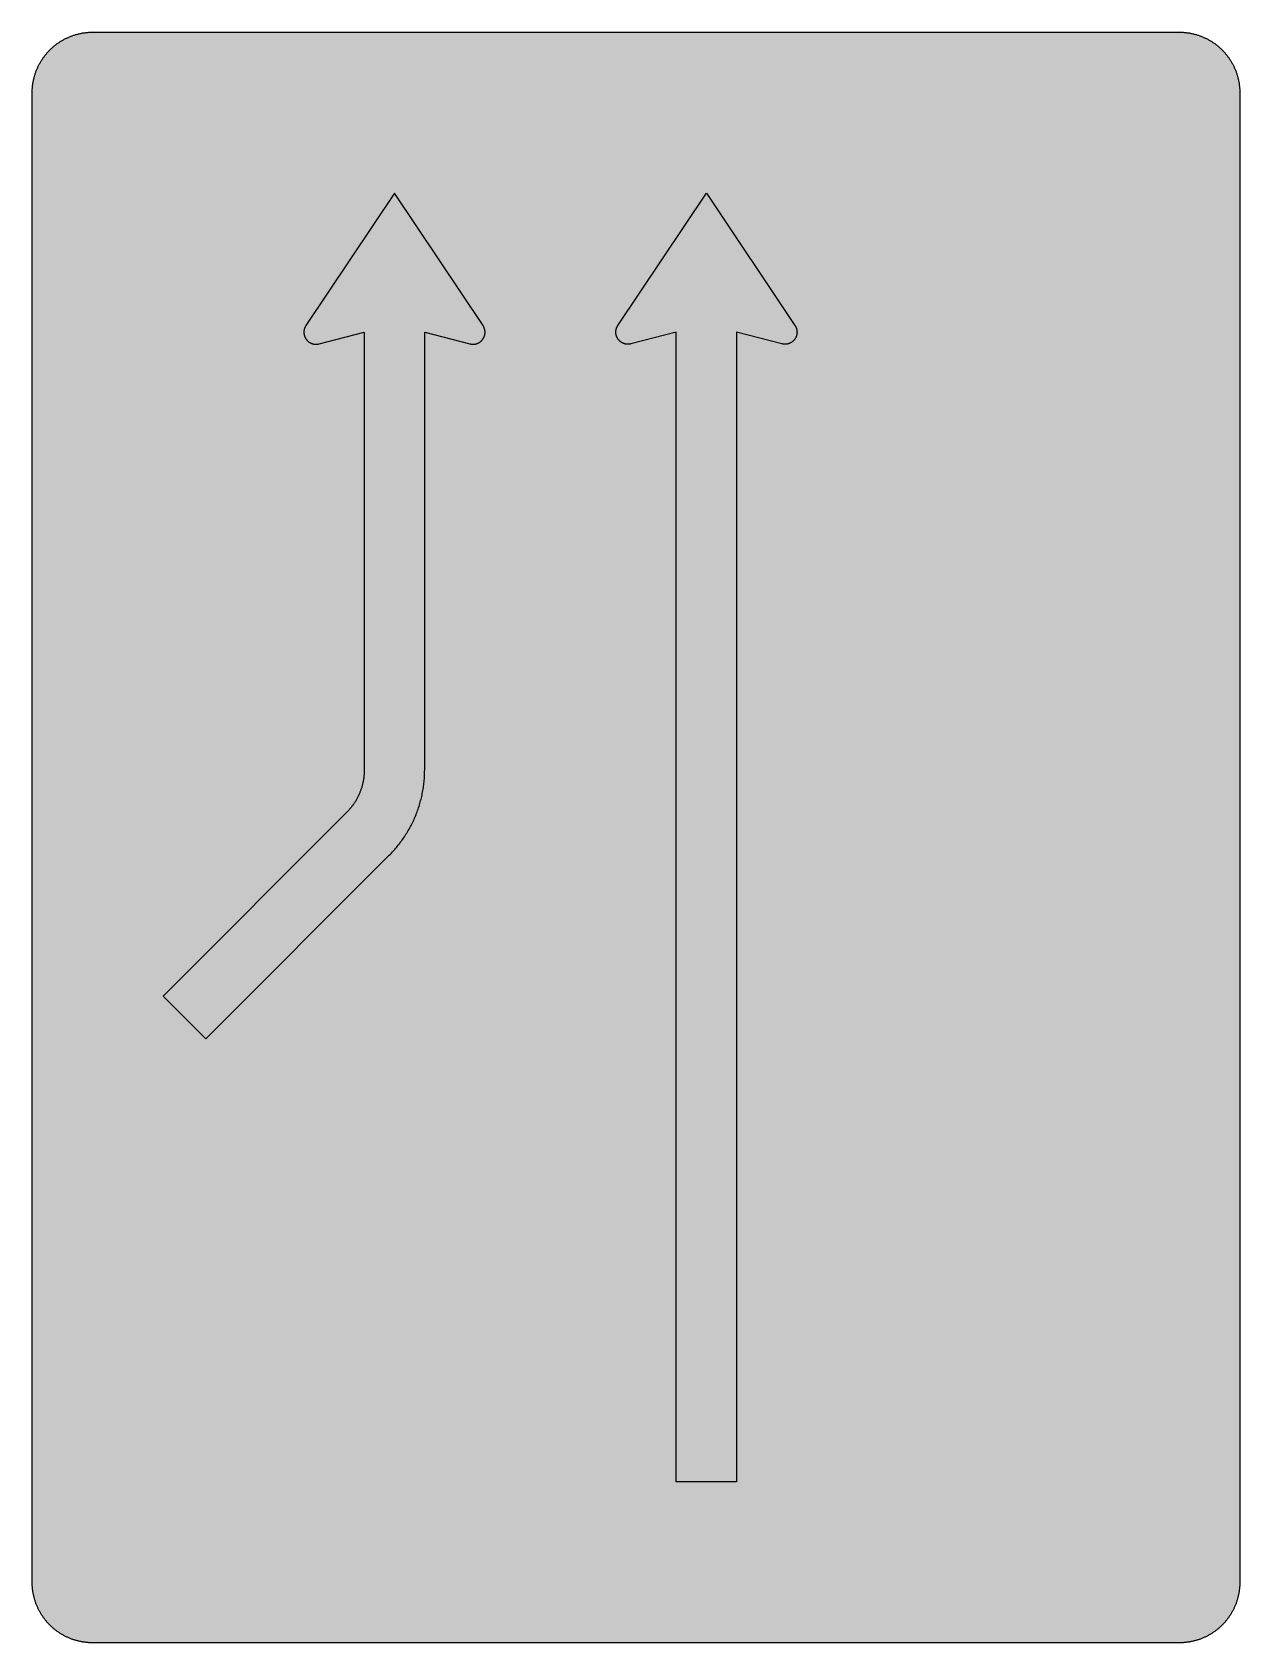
# Model space of a CAD drawing. Header units: millimetres. Extents: x 0 to 423, y 0 to 564.
import ezdxf

# ---------------------------------------------------------------- set-up
doc = ezdxf.new("R2010")
doc.units = ezdxf.units.MM

msp = doc.modelspace()

# ---------------------------------------------------------------- hatches: boundary and pattern name
for color, points in [(254, [(21.2189, 0.0537), (20.955, 0.0533), (20.6934, 0.0584), (20.4292, 0.066), (20.1676, 0.0787), (19.906, 0.094), (19.6469, 0.1118), (19.3853, 0.1321), (19.1262, 0.1549), (18.8671, 0.1829), (18.608, 0.2134), (18.349, 0.2464), (18.0924, 0.2845), (17.8359, 0.3251), (17.5793, 0.3683), (17.3253, 0.414), (17.0688, 0.4623), (16.8148, 0.5156), (16.5633, 0.5715), (16.3093, 0.6299), (16.0579, 0.6909), (15.809, 0.7544), (15.56, 0.823), (15.3111, 0.8941), (15.0622, 0.9677), (14.8158, 1.0439), (14.5694, 1.1227), (14.3256, 1.2065), (14.0818, 1.2903), (13.8379, 1.3792), (13.5966, 1.4707), (13.3579, 1.5672), (13.1191, 1.6637), (12.8803, 1.7628), (12.6441, 1.8669), (12.4079, 1.9736), (12.1742, 2.0803), (11.9405, 2.192), (11.7094, 2.3089), (11.4808, 2.4257), (11.2522, 2.5451), (11.0236, 2.6695), (10.7975, 2.794), (10.574, 2.9235), (10.3505, 3.0556), (10.1295, 3.1877), (9.9111, 3.3249), (9.6926, 3.4646), (9.4742, 3.6068), (9.2608, 3.7541), (9.0475, 3.9014), (8.8341, 4.0513), (8.6258, 4.2037), (8.4176, 4.3612), (8.2118, 4.5187), (8.0061, 4.6812), (7.8029, 4.8438), (7.6022, 5.0114), (7.4041, 5.1816), (7.206, 5.3518), (7.0129, 5.527), (6.8174, 5.7048), (6.6269, 5.8826), (6.4389, 6.0655), (6.2509, 6.2509), (6.0655, 6.4389), (5.8852, 6.6269), (5.7048, 6.8174), (5.527, 7.0104), (5.3518, 7.206), (5.1816, 7.4041), (5.0114, 7.6022), (4.8463, 7.8029), (4.6812, 8.0061), (4.5187, 8.2118), (4.3612, 8.4176), (4.2062, 8.6258), (4.0513, 8.8341), (3.9014, 9.0475), (3.7541, 9.2608), (3.6068, 9.4742), (3.4646, 9.6926), (3.3249, 9.9085), (3.1877, 10.1295), (3.0556, 10.3505), (2.9235, 10.574), (2.794, 10.7975), (2.6695, 11.0236), (2.5451, 11.2522), (2.4257, 11.4808), (2.3063, 11.7094), (2.192, 11.9405), (2.0803, 12.1742), (1.971, 12.4079), (1.8669, 12.6441), (1.7628, 12.8803), (1.6637, 13.1191), (1.5646, 13.3579), (1.4707, 13.5966), (1.3792, 13.8379), (1.2903, 14.0818), (1.2065, 14.3256), (1.1227, 14.5694), (1.0439, 14.8158), (0.9652, 15.0622), (0.8915, 15.3111), (0.823, 15.56), (0.7544, 15.809), (0.6883, 16.0604), (0.6274, 16.3119), (0.569, 16.5633), (0.5131, 16.8148), (0.4623, 17.0688), (0.4115, 17.3253), (0.3658, 17.5793), (0.3226, 17.8359), (0.2819, 18.0924), (0.2464, 18.3515), (0.2134, 18.608), (0.1829, 18.8671), (0.1549, 19.1262), (0.1295, 19.3878), (0.1092, 19.6469), (0.0914, 19.9085), (0.0762, 20.1701), (0.066, 20.4318), (0.0584, 20.6934), (0.0533, 20.955), (0.0508, 21.2192), (0.0522, 543.3314), (0.0533, 543.593), (0.0584, 543.8546), (0.066, 544.1188), (0.0762, 544.3804), (0.0914, 544.642), (0.1092, 544.9011), (0.1295, 545.1627), (0.1549, 545.4218), (0.1829, 545.6809), (0.2134, 545.94), (0.2464, 546.1991), (0.2819, 546.4556), (0.3226, 546.7121), (0.3658, 546.9687), (0.4115, 547.2227), (0.4623, 547.4792), (0.5131, 547.7332), (0.569, 547.9847), (0.6274, 548.2387), (0.6883, 548.4876), (0.7544, 548.7391), (0.823, 548.988), (0.8915, 549.2369), (0.9652, 549.4858), (1.0439, 549.7322), (1.1227, 549.9786), (1.2065, 550.2224), (1.2903, 550.4663), (1.3792, 550.7076), (1.4707, 550.9489), (1.5646, 551.1902), (1.6637, 551.4289), (1.7628, 551.6677), (1.8669, 551.9039), (1.971, 552.1401), (2.0803, 552.3738), (2.192, 552.6049), (2.3063, 552.8386), (2.4257, 553.0672), (2.5451, 553.2958), (2.6695, 553.5244), (2.794, 553.7505), (2.9235, 553.974), (3.0556, 554.1975), (3.1877, 554.4185), (3.3249, 554.6369), (3.4646, 554.8554), (3.6068, 555.0738), (3.7541, 555.2872), (3.9014, 555.5005), (4.0513, 555.7114), (4.2062, 555.9222), (4.3612, 556.1305), (4.5187, 556.3362), (4.6812, 556.5419), (4.8463, 556.7451), (5.0114, 556.9458), (5.1816, 557.1439), (5.3518, 557.342), (5.527, 557.5351), (5.7048, 557.7281), (5.8852, 557.9212), (6.0655, 558.1091), (6.2509, 558.2971), (6.4389, 558.4825), (6.6269, 558.6628), (6.8174, 558.8432), (7.0129, 559.021), (7.206, 559.1937), (7.4041, 559.3664), (7.6022, 559.5366), (7.8029, 559.7017), (8.0061, 559.8668), (8.2118, 560.0268), (8.4176, 560.1868), (8.6258, 560.3418), (8.8341, 560.4967), (9.0475, 560.6466), (9.2608, 560.7939), (9.4742, 560.9387), (9.6926, 561.0835), (9.9111, 561.2232), (10.1295, 561.3603), (10.3505, 561.4924), (10.574, 561.6245), (10.7975, 561.754), (11.0236, 561.8785), (11.2522, 562.0029), (11.4808, 562.1223), (11.7094, 562.2392), (11.9405, 562.356), (12.1742, 562.4678), (12.4079, 562.5744), (12.6441, 562.6811), (12.8803, 562.7853), (13.1191, 562.8843), (13.3579, 562.9834), (13.5966, 563.0774), (13.8379, 563.1688), (14.0818, 563.2577), (14.3256, 563.3415), (14.5694, 563.4253), (14.8158, 563.5041), (15.0622, 563.5803), (15.3111, 563.6539), (15.56, 563.7251), (15.809, 563.7936), (16.0579, 563.8571), (16.3093, 563.9206), (16.5633, 563.9791), (16.8148, 564.0349), (17.0688, 564.0857), (17.3253, 564.1365), (17.5793, 564.1823), (17.8359, 564.2254), (18.0924, 564.2635), (18.349, 564.3016), (18.608, 564.3347), (18.8671, 564.3651), (19.1262, 564.3931), (19.3853, 564.4185), (19.6469, 564.4388), (19.906, 564.4566), (20.1676, 564.4718), (20.4292, 564.482), (20.6934, 564.4896), (20.955, 564.4947), (21.2166, 564.4972), (402.2189, 564.4981), (402.4808, 564.4947), (402.7424, 564.4896), (403.0066, 564.482), (403.2682, 564.4718), (403.5298, 564.4566), (403.7889, 564.4388), (404.0505, 564.4185), (404.3096, 564.3931), (404.5687, 564.3651), (404.8277, 564.3347), (405.0868, 564.3016), (405.3434, 564.2635), (405.5999, 564.2254), (405.8564, 564.1823), (406.113, 564.1365), (406.367, 564.0857), (406.621, 564.0349), (406.875, 563.9791), (407.1264, 563.9206), (407.3779, 563.8571), (407.6268, 563.7936), (407.8783, 563.7251), (408.1272, 563.6539), (408.3736, 563.5803), (408.62, 563.5041), (408.8663, 563.4253), (409.1102, 563.3415), (409.354, 563.2577), (409.5979, 563.1688), (409.8392, 563.0774), (410.0805, 562.9834), (410.3192, 562.8843), (410.5554, 562.7853), (410.7942, 562.6811), (411.0279, 562.5744), (411.2616, 562.4678), (411.4952, 562.356), (411.7264, 562.2392), (411.9575, 562.1223), (412.1861, 562.0029), (412.4122, 561.8785), (412.6382, 561.754), (412.8643, 561.6245), (413.0853, 561.4924), (413.3063, 561.3603), (413.5272, 561.2232), (413.7457, 561.0835), (413.9616, 560.9387), (414.1775, 560.7939), (414.3908, 560.6466), (414.6017, 560.4967), (414.8125, 560.3418), (415.0208, 560.1868), (415.2265, 560.0268), (415.4297, 559.8668), (415.6329, 559.7017), (415.8336, 559.5366), (416.0342, 559.3664), (416.2298, 559.1937), (416.4254, 559.021), (416.6184, 558.8432), (416.8089, 558.6628), (416.9994, 558.4825), (417.1848, 558.2971), (417.3703, 558.1091), (417.5531, 557.9212), (417.7335, 557.7281), (417.9087, 557.5351), (418.084, 557.342), (418.2567, 557.1439), (418.4244, 556.9458), (418.592, 556.7451), (418.7546, 556.5419), (418.9171, 556.3362), (419.0746, 556.1305), (419.2321, 555.9222), (419.3845, 555.7114), (419.5369, 555.5005), (419.6842, 555.2872), (419.829, 555.0738), (419.9712, 554.8554), (420.1109, 554.6369), (420.2481, 554.4185), (420.3827, 554.1975), (420.5148, 553.974), (420.6418, 553.7505), (420.7688, 553.5244), (420.8907, 553.2958), (421.0126, 553.0672), (421.1295, 552.8386), (421.2438, 552.6049), (421.3555, 552.3738), (421.4647, 552.1401), (421.5689, 551.9039), (421.673, 551.6677), (421.7746, 551.4289), (421.8711, 551.1902), (421.9651, 550.9489), (422.0566, 550.7076), (422.1455, 550.4663), (422.2318, 550.2224), (422.3131, 549.9786), (422.3918, 549.7322), (422.4706, 549.4858), (422.5442, 549.2369), (422.6128, 548.988), (422.6814, 548.7391), (422.7449, 548.4876), (422.8084, 548.2387), (422.8668, 547.9847), (422.9227, 547.7332), (422.9735, 547.4792), (423.0243, 547.2227), (423.07, 546.9687), (423.1132, 546.7121), (423.1513, 546.4556), (423.1894, 546.1991), (423.2224, 545.94), (423.2529, 545.6809), (423.2808, 545.4218), (423.3037, 545.1627), (423.3266, 544.9011), (423.3443, 544.642), (423.357, 544.3804), (423.3697, 544.1188), (423.3774, 543.8546), (423.3824, 543.593), (423.385, 543.3314), (423.3855, 21.2203), (423.3824, 20.955), (423.3774, 20.6934), (423.3697, 20.4318), (423.357, 20.1701), (423.3443, 19.9085), (423.3266, 19.6469), (423.3037, 19.3878), (423.2808, 19.1262), (423.2529, 18.8671), (423.2224, 18.608), (423.1894, 18.3515), (423.1513, 18.0924), (423.1132, 17.8359), (423.07, 17.5793), (423.0243, 17.3253), (422.9735, 17.0688), (422.9227, 16.8148), (422.8668, 16.5633), (422.8084, 16.3119), (422.7449, 16.0604), (422.6814, 15.809), (422.6128, 15.56), (422.5442, 15.3111), (422.4706, 15.0622), (422.3918, 14.8158), (422.3131, 14.5694), (422.2318, 14.3256), (422.1455, 14.0818), (422.0566, 13.8379), (421.9651, 13.5966), (421.8711, 13.3579), (421.7746, 13.1191), (421.673, 12.8803), (421.5689, 12.6441), (421.4647, 12.4079), (421.3555, 12.1742), (421.2438, 11.9405), (421.1295, 11.7094), (421.0126, 11.4808), (420.8907, 11.2522), (420.7688, 11.0236), (420.6418, 10.7975), (420.5148, 10.574), (420.3827, 10.3505), (420.2481, 10.1295), (420.1109, 9.9085), (419.9712, 9.6926), (419.829, 9.4742), (419.6842, 9.2608), (419.5369, 9.0475), (419.3845, 8.8341), (419.2321, 8.6258), (419.0746, 8.4176), (418.9171, 8.2118), (418.7546, 8.0061), (418.592, 7.8029), (418.4244, 7.6022), (418.2567, 7.4041), (418.084, 7.206), (417.9087, 7.0104), (417.7335, 6.8174), (417.5531, 6.6269), (417.3703, 6.4389), (417.1848, 6.2509), (416.9994, 6.0655), (416.8089, 5.8826), (416.6184, 5.7048), (416.4254, 5.527), (416.2298, 5.3518), (416.0342, 5.1816), (415.8336, 5.0114), (415.6329, 4.8438), (415.4297, 4.6812), (415.2265, 4.5187), (415.0208, 4.3612), (414.8125, 4.2037), (414.6017, 4.0513), (414.3908, 3.9014), (414.1775, 3.7541), (413.9616, 3.6068), (413.7457, 3.4646), (413.5272, 3.3249), (413.3063, 3.1877), (413.0853, 3.0556), (412.8643, 2.9235), (412.6382, 2.794), (412.4122, 2.6695), (412.1861, 2.5451), (411.9575, 2.4257), (411.7264, 2.3089), (411.4952, 2.192), (411.2616, 2.0803), (411.0279, 1.9736), (410.7942, 1.8669), (410.5554, 1.7628), (410.3192, 1.6637), (410.0805, 1.5672), (409.8392, 1.4707), (409.5979, 1.3792), (409.354, 1.2903), (409.1102, 1.2065), (408.8663, 1.1227), (408.62, 1.0439), (408.3736, 0.9677), (408.1272, 0.8941), (407.8783, 0.823), (407.6268, 0.7544), (407.3779, 0.6909), (407.1264, 0.6299), (406.875, 0.5715), (406.621, 0.5156), (406.367, 0.4623), (406.113, 0.414), (405.8564, 0.3683), (405.5999, 0.3251), (405.3434, 0.2845), (405.0868, 0.2464), (404.8277, 0.2134), (404.5687, 0.1829), (404.3096, 0.1549), (404.0505, 0.1321), (403.7889, 0.1118), (403.5298, 0.094), (403.2682, 0.0787), (403.0066, 0.066), (402.7424, 0.0584), (402.4808, 0.0533), (402.2166, 0.0533)]), (59, [(137.6355, 459.3703), (153.5105, 455.2703), (153.5252, 455.2645), (153.543, 455.262), (153.5582, 455.2569), (153.5735, 455.2518), (153.5913, 455.2493), (153.6065, 455.2442), (153.6243, 455.2417), (153.6395, 455.2366), (153.6548, 455.234), (153.6725, 455.2315), (153.6878, 455.2264), (153.7056, 455.2239), (153.7208, 455.2213), (153.7386, 455.2163), (153.7538, 455.2137), (153.7716, 455.2112), (153.7868, 455.2086), (153.8021, 455.2036), (153.8199, 455.201), (153.8351, 455.1985), (153.8529, 455.1959), (153.8681, 455.1934), (153.8859, 455.1909), (153.9011, 455.1883), (153.9189, 455.1858), (153.9342, 455.1832), (153.9519, 455.1807), (153.9672, 455.1782), (153.985, 455.1756), (154.0002, 455.1731), (154.018, 455.1705), (154.0332, 455.168), (154.051, 455.168), (154.0688, 455.1655), (154.084, 455.1629), (154.1018, 455.1604), (154.117, 455.1604), (154.1348, 455.1578), (154.1501, 455.1553), (154.1678, 455.1553), (154.1831, 455.1528), (154.2009, 455.1502), (154.2161, 455.1502), (154.2339, 455.1477), (154.2517, 455.1477), (154.2669, 455.1451), (154.2847, 455.1451), (154.2999, 455.1451), (154.3177, 455.1426), (154.3329, 455.1426), (154.3507, 455.1401), (154.366, 455.1401), (154.3837, 455.1401), (154.4015, 455.1401), (154.4168, 455.1375), (154.4345, 455.1375), (154.4498, 455.1375), (154.4676, 455.1375), (154.4828, 455.1375), (154.5006, 455.135), (154.5184, 455.135), (154.5336, 455.135), (154.5514, 455.135), (154.5666, 455.135), (154.6758, 455.1375), (154.7851, 455.1401), (154.8943, 455.1477), (155.001, 455.1578), (155.1076, 455.1705), (155.2118, 455.1832), (155.3159, 455.201), (155.4201, 455.2213), (155.5242, 455.2442), (155.6258, 455.2696), (155.7274, 455.295), (155.8265, 455.3255), (155.9255, 455.3585), (156.0246, 455.3915), (156.1211, 455.4296), (156.2151, 455.4677), (156.3091, 455.5084), (156.403, 455.5541), (156.4945, 455.5998), (156.5859, 455.6455), (156.6748, 455.6963), (156.7637, 455.7497), (156.8501, 455.803), (156.9339, 455.8589), (157.0177, 455.9173), (157.1015, 455.9757), (157.1803, 456.0392), (157.2616, 456.1027), (157.3378, 456.1688), (157.414, 456.2348), (157.4876, 456.3034), (157.5613, 456.3745), (157.6324, 456.4482), (157.701, 456.5218), (157.7696, 456.598), (157.8356, 456.6768), (157.8991, 456.7555), (157.9601, 456.8368), (158.021, 456.9181), (158.0769, 457.0019), (158.1353, 457.0882), (158.1887, 457.1746), (158.2395, 457.261), (158.2903, 457.3499), (158.3385, 457.4413), (158.3842, 457.5327), (158.4274, 457.6267), (158.4681, 457.7207), (158.5062, 457.8172), (158.5443, 457.9137), (158.5798, 458.0103), (158.6103, 458.1093), (158.6408, 458.2109), (158.6687, 458.31), (158.6916, 458.4116), (158.7144, 458.5157), (158.7348, 458.6199), (158.7525, 458.724), (158.7678, 458.8307), (158.7779, 458.9374), (158.7881, 459.044), (158.7957, 459.1507), (158.8008, 459.2599), (158.8008, 459.3692), (158.8008, 459.4073), (158.8008, 459.4479), (158.7983, 459.486), (158.7983, 459.5266), (158.7957, 459.5647), (158.7932, 459.6054), (158.7932, 459.6435), (158.7906, 459.6816), (158.7856, 459.7222), (158.783, 459.7603), (158.7779, 459.7984), (158.7754, 459.8365), (158.7703, 459.8772), (158.7652, 459.9153), (158.7602, 459.9534), (158.7551, 459.9915), (158.75, 460.0321), (158.7424, 460.0702), (158.7373, 460.1083), (158.7297, 460.1464), (158.7221, 460.1845), (158.7144, 460.2226), (158.7068, 460.2607), (158.6967, 460.2988), (158.689, 460.3369), (158.6789, 460.375), (158.6713, 460.4131), (158.6611, 460.4487), (158.6509, 460.4868), (158.6408, 460.5249), (158.6306, 460.563), (158.6179, 460.5985), (158.6078, 460.6366), (158.5951, 460.6722), (158.5824, 460.7103), (158.5697, 460.7484), (158.557, 460.7839), (158.5443, 460.8195), (158.5316, 460.8576), (158.5163, 460.8932), (158.5036, 460.9287), (158.4884, 460.9668), (158.4731, 461.0024), (158.4579, 461.0379), (158.4427, 461.0735), (158.4274, 461.1091), (158.4122, 461.1446), (158.3944, 461.1802), (158.3766, 461.2157), (158.3614, 461.2488), (158.3436, 461.2843), (158.3258, 461.3199), (158.308, 461.3529), (158.2877, 461.3885), (158.2699, 461.424), (158.2496, 461.457), (158.2318, 461.4901), (158.2115, 461.5256), (158.1912, 461.5586), (158.1709, 461.5917), (158.1506, 461.6247), (158.1302, 461.6577), (158.1074, 461.6907), (158.0871, 461.7237), (127.0522, 508.0536), (96.0191, 461.7251), (95.9968, 461.6907), (95.9739, 461.6577), (95.9536, 461.6247), (95.9333, 461.5917), (95.9129, 461.5586), (95.8926, 461.5256), (95.8723, 461.4901), (95.852, 461.457), (95.8342, 461.424), (95.8139, 461.3885), (95.7961, 461.3529), (95.7783, 461.3199), (95.7605, 461.2843), (95.7428, 461.2488), (95.725, 461.2157), (95.7097, 461.1802), (95.692, 461.1446), (95.6767, 461.1091), (95.6589, 461.0735), (95.6437, 461.0379), (95.6285, 461.0024), (95.6132, 460.9668), (95.6005, 460.9287), (95.5853, 460.8932), (95.5726, 460.8576), (95.5573, 460.8195), (95.5446, 460.7839), (95.5319, 460.7484), (95.5192, 460.7103), (95.5065, 460.6722), (95.4964, 460.6366), (95.4837, 460.5985), (95.4735, 460.563), (95.4634, 460.5249), (95.4507, 460.4868), (95.4405, 460.4487), (95.4329, 460.4131), (95.4227, 460.375), (95.4126, 460.3369), (95.4049, 460.2988), (95.3973, 460.2607), (95.3872, 460.2226), (95.3795, 460.1845), (95.3719, 460.1464), (95.3668, 460.1083), (95.3592, 460.0702), (95.3541, 460.0321), (95.3465, 459.9915), (95.3414, 459.9534), (95.3364, 459.9153), (95.3313, 459.8772), (95.3262, 459.8365), (95.3237, 459.7984), (95.3186, 459.7603), (95.316, 459.7222), (95.3135, 459.6816), (95.311, 459.6435), (95.3084, 459.6054), (95.3059, 459.5647), (95.3033, 459.5266), (95.3033, 459.486), (95.3008, 459.4479), (95.3008, 459.4073), (95.3008, 459.3692), (95.3033, 459.2599), (95.3059, 459.1507), (95.3135, 459.044), (95.3237, 458.9374), (95.3338, 458.8307), (95.3491, 458.724), (95.3668, 458.6199), (95.3872, 458.5157), (95.41, 458.4116), (95.4354, 458.31), (95.4608, 458.2109), (95.4913, 458.1093), (95.5243, 458.0103), (95.5573, 457.9137), (95.5954, 457.8172), (95.6335, 457.7207), (95.6742, 457.6267), (95.7174, 457.5327), (95.7631, 457.4413), (95.8113, 457.3499), (95.8621, 457.261), (95.9129, 457.1746), (95.9688, 457.0882), (96.0247, 457.0019), (96.0831, 456.9181), (96.1415, 456.8368), (96.205, 456.7555), (96.2685, 456.6768), (96.3346, 456.598), (96.4006, 456.5218), (96.4692, 456.4482), (96.5403, 456.3745), (96.614, 456.3034), (96.6876, 456.2348), (96.7638, 456.1688), (96.8426, 456.1027), (96.9213, 456.0392), (97.0026, 455.9757), (97.0839, 455.9173), (97.1677, 455.8589), (97.2541, 455.803), (97.3404, 455.7497), (97.4268, 455.6963), (97.5157, 455.6455), (97.6071, 455.5998), (97.6986, 455.5541), (97.7925, 455.5084), (97.8865, 455.4677), (97.983, 455.4296), (98.0796, 455.3915), (98.1761, 455.3585), (98.2751, 455.3255), (98.3767, 455.295), (98.4758, 455.2696), (98.5774, 455.2442), (98.6815, 455.2213), (98.7857, 455.201), (98.8898, 455.1832), (98.9965, 455.1705), (99.1006, 455.1578), (99.2099, 455.1477), (99.3165, 455.1401), (99.4258, 455.1375), (99.535, 455.135), (99.5502, 455.135), (99.568, 455.135), (99.5858, 455.135), (99.601, 455.135), (99.6188, 455.1375), (99.634, 455.1375), (99.6518, 455.1375), (99.6696, 455.1375), (99.6848, 455.1375), (99.7026, 455.1401), (99.7179, 455.1401), (99.7356, 455.1401), (99.7534, 455.1401), (99.7687, 455.1426), (99.7864, 455.1426), (99.8017, 455.1451), (99.8195, 455.1451), (99.8347, 455.1451), (99.8525, 455.1477), (99.8703, 455.1477), (99.8855, 455.1502), (99.9033, 455.1502), (99.9185, 455.1528), (99.9363, 455.1553), (99.9515, 455.1553), (99.9693, 455.1578), (99.9846, 455.1604), (100.0023, 455.1604), (100.0201, 455.1629), (100.0354, 455.1655), (100.0531, 455.168), (100.0684, 455.168), (100.0862, 455.1705), (100.1014, 455.1731), (100.1192, 455.1756), (100.1344, 455.1782), (100.1522, 455.1807), (100.1674, 455.1832), (100.1852, 455.1858), (100.2005, 455.1883), (100.2182, 455.1909), (100.2335, 455.1934), (100.2513, 455.1959), (100.2665, 455.1985), (100.2843, 455.201), (100.2995, 455.2036), (100.3148, 455.2086), (100.3325, 455.2112), (100.3478, 455.2137), (100.3656, 455.2163), (100.3808, 455.2213), (100.3986, 455.2239), (100.4138, 455.2264), (100.4316, 455.2315), (100.4468, 455.234), (100.4621, 455.2366), (100.4799, 455.2417), (100.4951, 455.2442), (100.5129, 455.2493), (100.5281, 455.2518), (100.5434, 455.2569), (100.5611, 455.262), (100.5764, 455.2645), (100.5916, 455.2696), (116.4689, 459.3703), (116.4689, 306.0097), (116.4666, 305.7449), (116.4615, 305.4833), (116.4539, 305.2216), (116.4412, 304.96), (116.426, 304.6984), (116.4082, 304.4368), (116.3879, 304.1752), (116.365, 303.9161), (116.3371, 303.657), (116.3066, 303.3979), (116.2736, 303.1388), (116.2355, 302.8823), (116.1948, 302.6258), (116.1517, 302.3692), (116.1059, 302.1152), (116.0577, 301.8587), (116.0043, 301.6047), (115.9485, 301.3532), (115.89, 301.0992), (115.8291, 300.8478), (115.7656, 300.5988), (115.697, 300.3474), (115.6259, 300.101), (115.5522, 299.8521), (115.476, 299.6057), (115.3973, 299.3593), (115.3135, 299.1155), (115.2296, 298.8716), (115.1407, 298.6278), (115.0493, 298.3865), (114.9528, 298.1477), (114.8563, 297.909), (114.7572, 297.6702), (114.6531, 297.434), (114.5464, 297.1978), (114.4397, 296.9641), (114.3279, 296.7304), (114.2111, 296.4993), (114.0943, 296.2707), (113.9749, 296.0421), (113.8504, 295.8135), (113.726, 295.5874), (113.5964, 295.3639), (113.4643, 295.1404), (113.3323, 294.9194), (113.1951, 294.6984), (113.0554, 294.4825), (112.9132, 294.2641), (112.7658, 294.0507), (112.6185, 293.8374), (112.4687, 293.624), (112.3163, 293.4157), (112.1588, 293.2074), (112.0013, 293.0017), (111.8387, 292.796), (111.6762, 292.5928), (111.5085, 292.3921), (111.3384, 292.194), (111.1682, 291.9959), (110.9929, 291.8028), (110.8151, 291.6098), (110.6373, 291.4167), (110.4544, 291.2288), (110.269, 291.0408), (45.9133, 226.6869), (60.8817, 211.7203), (125.2375, 276.0758), (125.6055, 276.4485), (125.9713, 276.827), (126.3294, 277.2105), (126.685, 277.5966), (127.033, 277.9852), (127.3759, 278.3789), (127.7163, 278.7777), (128.049, 279.179), (128.3767, 279.5854), (128.6993, 279.9944), (129.0168, 280.4058), (129.3292, 280.8224), (129.634, 281.2415), (129.9362, 281.6657), (130.2334, 282.0924), (130.523, 282.5217), (130.8075, 282.956), (131.0869, 283.3929), (131.3612, 283.8323), (131.6304, 284.2743), (131.892, 284.7188), (132.1511, 285.1683), (132.4026, 285.6205), (132.649, 286.0751), (132.8877, 286.5323), (133.1239, 286.9921), (133.3525, 287.4543), (133.5761, 287.9217), (133.7945, 288.3891), (134.0053, 288.859), (134.2111, 289.3339), (134.4117, 289.8089), (134.6073, 290.2864), (134.7953, 290.7665), (134.9781, 291.2491), (135.1559, 291.7342), (135.3261, 292.2219), (135.4912, 292.7121), (135.6512, 293.2024), (135.8036, 293.6977), (135.951, 294.193), (136.0932, 294.6908), (136.2278, 295.1886), (136.3574, 295.689), (136.4818, 296.1919), (136.5987, 296.6974), (136.7079, 297.2029), (136.8146, 297.7109), (136.9111, 298.2214), (137.0051, 298.7319), (137.0914, 299.2425), (137.1702, 299.7581), (137.2438, 300.2712), (137.3124, 300.7893), (137.3734, 301.305), (137.4267, 301.8257), (137.475, 302.3438), (137.5181, 302.8645), (137.5537, 303.3878), (137.5816, 303.9085), (137.6045, 304.4317), (137.6223, 304.9575), (137.6299, 305.4833), (137.635, 306.009)]), (59, [(225.83, 459.3703), (209.955, 455.2703), (209.9386, 455.2645), (209.9208, 455.262), (209.9056, 455.2569), (209.8878, 455.2518), (209.8726, 455.2493), (209.8573, 455.2442), (209.8396, 455.2417), (209.8243, 455.2366), (209.8091, 455.234), (209.7913, 455.2315), (209.7761, 455.2264), (209.7583, 455.2239), (209.743, 455.2213), (209.7253, 455.2163), (209.71, 455.2137), (209.6922, 455.2112), (209.677, 455.2086), (209.6618, 455.2036), (209.644, 455.201), (209.6287, 455.1985), (209.611, 455.1959), (209.5957, 455.1934), (209.5779, 455.1909), (209.5627, 455.1883), (209.5449, 455.1858), (209.5297, 455.1832), (209.5119, 455.1807), (209.4967, 455.1782), (209.4789, 455.1756), (209.4636, 455.1731), (209.4459, 455.1705), (209.4306, 455.168), (209.4128, 455.168), (209.3976, 455.1655), (209.3798, 455.1629), (209.3646, 455.1604), (209.3468, 455.1604), (209.329, 455.1578), (209.3138, 455.1553), (209.296, 455.1553), (209.2808, 455.1528), (209.263, 455.1502), (209.2477, 455.1502), (209.23, 455.1477), (209.2147, 455.1477), (209.1969, 455.1451), (209.1792, 455.1451), (209.1639, 455.1451), (209.1461, 455.1426), (209.1309, 455.1426), (209.1131, 455.1401), (209.0979, 455.1401), (209.0801, 455.1401), (209.0623, 455.1401), (209.0471, 455.1375), (209.0293, 455.1375), (209.0141, 455.1375), (208.9963, 455.1375), (208.9785, 455.1375), (208.9633, 455.135), (208.9455, 455.135), (208.9302, 455.135), (208.9125, 455.135), (208.8947, 455.135), (208.7855, 455.1375), (208.6788, 455.1401), (208.5696, 455.1477), (208.4629, 455.1578), (208.3562, 455.1705), (208.2521, 455.1832), (208.1454, 455.201), (208.0412, 455.2213), (207.9396, 455.2442), (207.838, 455.2696), (207.7364, 455.295), (207.6374, 455.3255), (207.5383, 455.3585), (207.4393, 455.3915), (207.3427, 455.4296), (207.2488, 455.4677), (207.1548, 455.5084), (207.0608, 455.5541), (206.9694, 455.5998), (206.8779, 455.6455), (206.789, 455.6963), (206.7001, 455.7497), (206.6138, 455.803), (206.5299, 455.8589), (206.4461, 455.9173), (206.3623, 455.9757), (206.281, 456.0392), (206.2023, 456.1027), (206.1261, 456.1688), (206.0499, 456.2348), (205.9762, 456.3034), (205.9026, 456.3745), (205.8314, 456.4482), (205.7629, 456.5218), (205.6943, 456.598), (205.6282, 456.6768), (205.5647, 456.7555), (205.5038, 456.8368), (205.4428, 456.9181), (205.3844, 457.0019), (205.3285, 457.0882), (205.2752, 457.1746), (205.2218, 457.261), (205.1736, 457.3499), (205.1253, 457.4413), (205.0796, 457.5327), (205.0364, 457.6267), (204.9958, 457.7207), (204.9551, 457.8172), (204.9196, 457.9137), (204.884, 458.0103), (204.8535, 458.1093), (204.8231, 458.2109), (204.7951, 458.31), (204.7697, 458.4116), (204.7469, 458.5157), (204.7291, 458.6199), (204.7113, 458.724), (204.6961, 458.8307), (204.6834, 458.9374), (204.6732, 459.044), (204.6681, 459.1507), (204.663, 459.2599), (204.663, 459.3692), (204.663, 459.4073), (204.663, 459.4479), (204.663, 459.486), (204.6656, 459.5266), (204.6656, 459.5647), (204.6681, 459.6054), (204.6707, 459.6435), (204.6732, 459.6816), (204.6757, 459.7222), (204.6808, 459.7603), (204.6834, 459.7984), (204.6884, 459.8365), (204.6935, 459.8772), (204.6986, 459.9153), (204.7037, 459.9534), (204.7088, 459.9915), (204.7138, 460.0321), (204.7215, 460.0702), (204.7265, 460.1083), (204.7342, 460.1464), (204.7418, 460.1845), (204.7494, 460.2226), (204.757, 460.2607), (204.7646, 460.2988), (204.7748, 460.3369), (204.7824, 460.375), (204.7926, 460.4131), (204.8027, 460.4487), (204.8129, 460.4868), (204.8231, 460.5249), (204.8332, 460.563), (204.8459, 460.5985), (204.8561, 460.6366), (204.8688, 460.6722), (204.8815, 460.7103), (204.8942, 460.7484), (204.9069, 460.7839), (204.9196, 460.8195), (204.9323, 460.8576), (204.9475, 460.8932), (204.9602, 460.9287), (204.9755, 460.9668), (204.9907, 461.0024), (205.0059, 461.0379), (205.0212, 461.0735), (205.0364, 461.1091), (205.0542, 461.1446), (205.0694, 461.1802), (205.0872, 461.2157), (205.105, 461.2488), (205.1202, 461.2843), (205.138, 461.3199), (205.1583, 461.3529), (205.1761, 461.3885), (205.1939, 461.424), (205.2142, 461.457), (205.2345, 461.4901), (205.2523, 461.5256), (205.2726, 461.5586), (205.293, 461.5917), (205.3158, 461.6247), (205.3361, 461.6577), (205.3565, 461.6907), (205.3793, 461.7237), (236.4133, 508.0536), (267.4482, 461.7251), (267.4696, 461.6907), (267.4899, 461.6577), (267.5103, 461.6247), (267.5331, 461.5917), (267.5534, 461.5586), (267.5738, 461.5256), (267.5915, 461.4901), (267.6119, 461.457), (267.6322, 461.424), (267.65, 461.3885), (267.6677, 461.3529), (267.6855, 461.3199), (267.7033, 461.2843), (267.7211, 461.2488), (267.7389, 461.2157), (267.7566, 461.1802), (267.7719, 461.1446), (267.7897, 461.1091), (267.8049, 461.0735), (267.8201, 461.0379), (267.8354, 461.0024), (267.8506, 460.9668), (267.8633, 460.9287), (267.8786, 460.8932), (267.8913, 460.8576), (267.9065, 460.8195), (267.9192, 460.7839), (267.9319, 460.7484), (267.9446, 460.7103), (267.9573, 460.6722), (267.9675, 460.6366), (267.9802, 460.5985), (267.9903, 460.563), (268.0005, 460.5249), (268.0132, 460.4868), (268.0208, 460.4487), (268.031, 460.4131), (268.0411, 460.375), (268.0513, 460.3369), (268.0589, 460.2988), (268.0665, 460.2607), (268.0741, 460.2226), (268.0818, 460.1845), (268.0894, 460.1464), (268.097, 460.1083), (268.1046, 460.0702), (268.1097, 460.0321), (268.1148, 459.9915), (268.1224, 459.9534), (268.1275, 459.9153), (268.1326, 459.8772), (268.1351, 459.8365), (268.1402, 459.7984), (268.1453, 459.7603), (268.1478, 459.7222), (268.1503, 459.6816), (268.1529, 459.6435), (268.1554, 459.6054), (268.158, 459.5647), (268.158, 459.5266), (268.1605, 459.486), (268.1605, 459.4479), (268.163, 459.4073), (268.163, 459.3692), (268.1605, 459.2599), (268.1554, 459.1507), (268.1503, 459.044), (268.1402, 458.9374), (268.1275, 458.8307), (268.1122, 458.724), (268.097, 458.6199), (268.0767, 458.5157), (268.0538, 458.4116), (268.0284, 458.31), (268.0005, 458.2109), (267.9725, 458.1093), (267.9395, 458.0103), (267.9065, 457.9137), (267.8684, 457.8172), (267.8303, 457.7207), (267.7871, 457.6267), (267.7439, 457.5327), (267.6982, 457.4413), (267.65, 457.3499), (267.6017, 457.261), (267.5484, 457.1746), (267.495, 457.0882), (267.4391, 457.0019), (267.3807, 456.9181), (267.3223, 456.8368), (267.2588, 456.7555), (267.1953, 456.6768), (267.1293, 456.598), (267.0632, 456.5218), (266.9921, 456.4482), (266.9235, 456.3745), (266.8499, 456.3034), (266.7762, 456.2348), (266.7, 456.1688), (266.6213, 456.1027), (266.5425, 456.0392), (266.4612, 455.9757), (266.38, 455.9173), (266.2961, 455.8589), (266.2098, 455.803), (266.1234, 455.7497), (266.0371, 455.6963), (265.9456, 455.6455), (265.8567, 455.5998), (265.7653, 455.5541), (265.6713, 455.5084), (265.5773, 455.4677), (265.4808, 455.4296), (265.3843, 455.3915), (265.2878, 455.3585), (265.1887, 455.3255), (265.0871, 455.295), (264.988, 455.2696), (264.8839, 455.2442), (264.7823, 455.2213), (264.6782, 455.201), (264.574, 455.1832), (264.4673, 455.1705), (264.3607, 455.1578), (264.254, 455.1477), (264.1473, 455.1401), (264.0381, 455.1375), (263.9289, 455.135), (263.9111, 455.135), (263.8958, 455.135), (263.8781, 455.135), (263.8628, 455.135), (263.845, 455.1375), (263.8273, 455.1375), (263.812, 455.1375), (263.7942, 455.1375), (263.779, 455.1375), (263.7612, 455.1401), (263.746, 455.1401), (263.7282, 455.1401), (263.7104, 455.1401), (263.6952, 455.1426), (263.6774, 455.1426), (263.6622, 455.1451), (263.6444, 455.1451), (263.6291, 455.1451), (263.6114, 455.1477), (263.5961, 455.1477), (263.5783, 455.1502), (263.5606, 455.1502), (263.5453, 455.1528), (263.5275, 455.1553), (263.5123, 455.1553), (263.4945, 455.1578), (263.4793, 455.1604), (263.4615, 455.1604), (263.4463, 455.1629), (263.4285, 455.1655), (263.4132, 455.168), (263.3955, 455.168), (263.3802, 455.1705), (263.3624, 455.1731), (263.3447, 455.1756), (263.3294, 455.1782), (263.3116, 455.1807), (263.2964, 455.1832), (263.2786, 455.1858), (263.2634, 455.1883), (263.2456, 455.1909), (263.2304, 455.1934), (263.2126, 455.1959), (263.1973, 455.1985), (263.1821, 455.201), (263.1643, 455.2036), (263.1491, 455.2086), (263.1313, 455.2112), (263.1161, 455.2137), (263.0983, 455.2163), (263.083, 455.2213), (263.0653, 455.2239), (263.05, 455.2264), (263.0322, 455.2315), (263.017, 455.234), (263.0018, 455.2366), (262.984, 455.2417), (262.9687, 455.2442), (262.951, 455.2493), (262.9357, 455.2518), (262.9179, 455.2569), (262.9027, 455.262), (262.8875, 455.2645), (262.8697, 455.2696), (246.9967, 459.3703), (246.9967, 56.4981), (225.83, 56.4981)])]:
    msp.add_hatch(color=color).paths.add_polyline_path(points)
h = msp.add_hatch(color=59)
h.paths.add_polyline_path([(21.2189, 5.3453), (21.021, 5.3442), (20.8229, 5.3492), (20.6273, 5.3543), (20.4318, 5.3645), (20.2336, 5.3746), (20.0381, 5.3873), (19.8425, 5.4026), (19.6494, 5.4229), (19.4539, 5.4432), (19.2608, 5.4661), (19.0678, 5.4915), (18.8747, 5.5169), (18.6817, 5.5474), (18.4887, 5.5804), (18.2982, 5.6159), (18.1077, 5.6515), (17.9172, 5.6921), (17.7267, 5.7328), (17.5362, 5.776), (17.3482, 5.8217), (17.1602, 5.8699), (16.9723, 5.9207), (16.7869, 5.9741), (16.6014, 6.03), (16.416, 6.0884), (16.2306, 6.1468), (16.0477, 6.2103), (15.8648, 6.2738), (15.6845, 6.3398), (15.5016, 6.4084), (15.3213, 6.4795), (15.1435, 6.5532), (14.9657, 6.6269), (14.7879, 6.7056), (14.6101, 6.7843), (14.4348, 6.8656), (14.2596, 6.9494), (14.0868, 7.0358), (13.9141, 7.1247), (13.7439, 7.2136), (13.5712, 7.305), (13.4036, 7.4016), (13.2359, 7.4981), (13.0683, 7.5946), (12.9007, 7.6962), (12.7356, 7.7978), (12.573, 7.9045), (12.4104, 8.0112), (12.2504, 8.1204), (12.0904, 8.2296), (11.9304, 8.3439), (11.7729, 8.4582), (11.618, 8.575), (11.463, 8.6944), (11.3081, 8.8163), (11.1582, 8.9383), (11.0058, 9.0627), (10.856, 9.1897), (10.7086, 9.3193), (10.5639, 9.4513), (10.4191, 9.5834), (10.2743, 9.718), (10.1321, 9.8552), (9.9924, 9.9924), (9.8527, 10.1346), (9.718, 10.2743), (9.5834, 10.4191), (9.4488, 10.5639), (9.3193, 10.7112), (9.1897, 10.8585), (9.0627, 11.0058), (8.9383, 11.1582), (8.8138, 11.3106), (8.6944, 11.463), (8.575, 11.618), (8.4582, 11.7729), (8.3439, 11.9304), (8.2296, 12.0904), (8.1178, 12.2504), (8.0112, 12.4104), (7.9019, 12.573), (7.7978, 12.7381), (7.6962, 12.9007), (7.5946, 13.0683), (7.4955, 13.2359), (7.399, 13.4036), (7.305, 13.5712), (7.2136, 13.7439), (7.1222, 13.9141), (7.0358, 14.0868), (6.9494, 14.2596), (6.8656, 14.4348), (6.7843, 14.6101), (6.7031, 14.7879), (6.6269, 14.9657), (6.5507, 15.1435), (6.477, 15.3213), (6.4084, 15.5016), (6.3398, 15.6845), (6.2713, 15.8648), (6.2078, 16.0477), (6.1468, 16.2331), (6.0858, 16.416), (6.03, 16.6014), (5.9741, 16.7869), (5.9207, 16.9748), (5.8699, 17.1602), (5.8217, 17.3482), (5.776, 17.5362), (5.7302, 17.7267), (5.6896, 17.9172), (5.6515, 18.1077), (5.6134, 18.2982), (5.5778, 18.4887), (5.5474, 18.6817), (5.5169, 18.8747), (5.4889, 19.0678), (5.4635, 19.2608), (5.4407, 19.4539), (5.4204, 19.6494), (5.4026, 19.845), (5.3873, 20.0406), (5.3721, 20.2362), (5.3619, 20.4318), (5.3543, 20.6273), (5.3467, 20.8255), (5.3442, 21.021), (5.3416, 21.2192), (5.3439, 543.3314), (5.3442, 543.527), (5.3467, 543.7251), (5.3543, 543.9207), (5.3619, 544.1163), (5.3721, 544.3144), (5.3873, 544.51), (5.4026, 544.703), (5.4204, 544.8986), (5.4407, 545.0942), (5.4635, 545.2872), (5.4889, 545.4802), (5.5169, 545.6733), (5.5474, 545.8663), (5.5778, 546.0594), (5.6134, 546.2499), (5.6515, 546.4404), (5.6896, 546.6309), (5.7302, 546.8214), (5.776, 547.0119), (5.8217, 547.1998), (5.8699, 547.3878), (5.9207, 547.5732), (5.9741, 547.7612), (6.03, 547.9466), (6.0858, 548.132), (6.1468, 548.3149), (6.2078, 548.5003), (6.2713, 548.6832), (6.3398, 548.8635), (6.4084, 549.0464), (6.477, 549.2242), (6.5507, 549.4045), (6.6269, 549.5823), (6.7031, 549.7601), (6.7843, 549.9379), (6.8656, 550.1132), (6.9494, 550.2885), (7.0358, 550.4612), (7.1222, 550.6339), (7.2136, 550.8041), (7.305, 550.9743), (7.399, 551.1444), (7.4955, 551.3121), (7.5946, 551.4797), (7.6962, 551.6474), (7.7978, 551.8099), (7.9019, 551.975), (8.0112, 552.1376), (8.1178, 552.2976), (8.2296, 552.4576), (8.3439, 552.6176), (8.4582, 552.7751), (8.575, 552.9301), (8.6944, 553.085), (8.8138, 553.2399), (8.9383, 553.3898), (9.0627, 553.5422), (9.1897, 553.6895), (9.3193, 553.8394), (9.4488, 553.9842), (9.5834, 554.1289), (9.718, 554.2737), (9.8527, 554.416), (9.9924, 554.5557), (10.1321, 554.6954), (10.2743, 554.83), (10.4191, 554.9646), (10.5639, 555.0992), (10.7086, 555.2288), (10.856, 555.3583), (11.0058, 555.4853), (11.1582, 555.6098), (11.3081, 555.7317), (11.463, 555.8536), (11.618, 555.973), (11.7729, 556.0898), (11.9304, 556.2041), (12.0904, 556.3184), (12.2504, 556.4276), (12.4104, 556.5369), (12.573, 556.6435), (12.7356, 556.7502), (12.9007, 556.8518), (13.0683, 556.9534), (13.2359, 557.0525), (13.4036, 557.149), (13.5712, 557.243), (13.7439, 557.3344), (13.9141, 557.4259), (14.0868, 557.5122), (14.2596, 557.5986), (14.4348, 557.6824), (14.6101, 557.7637), (14.7879, 557.845), (14.9657, 557.9212), (15.1435, 557.9974), (15.3213, 558.0685), (15.5016, 558.1396), (15.6845, 558.2082), (15.8648, 558.2742), (16.0477, 558.3403), (16.2306, 558.4012), (16.416, 558.4622), (16.6014, 558.5181), (16.7869, 558.5739), (16.9723, 558.6273), (17.1602, 558.6781), (17.3482, 558.7263), (17.5362, 558.7721), (17.7267, 558.8152), (17.9172, 558.8584), (18.1077, 558.8965), (18.2982, 558.9346), (18.4887, 558.9676), (18.6817, 559.0007), (18.8747, 559.0311), (19.0678, 559.0591), (19.2608, 559.0845), (19.4539, 559.1073), (19.6494, 559.1277), (19.8425, 559.1454), (20.0381, 559.1607), (20.2336, 559.1759), (20.4318, 559.1861), (20.6273, 559.1937), (20.8229, 559.2013), (21.021, 559.2039), (21.2166, 559.2064), (402.2189, 559.2064), (402.4147, 559.2039), (402.6129, 559.2013), (402.8084, 559.1937), (403.004, 559.1861), (403.2021, 559.1759), (403.3977, 559.1607), (403.5933, 559.1454), (403.7863, 559.1277), (403.9819, 559.1073), (404.175, 559.0845), (404.368, 559.0591), (404.5636, 559.0311), (404.7541, 559.0007), (404.9471, 558.9676), (405.1376, 558.9346), (405.3307, 558.8965), (405.5212, 558.8584), (405.7091, 558.8152), (405.8996, 558.7721), (406.0876, 558.7263), (406.2755, 558.6781), (406.4635, 558.6273), (406.6489, 558.5739), (406.8343, 558.5181), (407.0198, 558.4622), (407.2052, 558.4012), (407.3881, 558.3403), (407.5709, 558.2742), (407.7538, 558.2082), (407.9342, 558.1396), (408.1145, 558.0685), (408.2923, 557.9974), (408.4726, 557.9212), (408.6504, 557.845), (408.8257, 557.7637), (409.001, 557.6824), (409.1762, 557.5986), (409.3489, 557.5122), (409.5217, 557.4259), (409.6944, 557.3344), (409.8646, 557.243), (410.0347, 557.149), (410.2024, 557.0525), (410.37, 556.9534), (410.5351, 556.8518), (410.7002, 556.7502), (410.8628, 556.6435), (411.0253, 556.5369), (411.1879, 556.4276), (411.3479, 556.3184), (411.5054, 556.2041), (411.6629, 556.0898), (411.8178, 555.973), (411.9728, 555.8536), (412.1277, 555.7317), (412.2801, 555.6098), (412.43, 555.4853), (412.5798, 555.3583), (412.7271, 555.2288), (412.8719, 555.0992), (413.0167, 554.9646), (413.1615, 554.83), (413.3037, 554.6954), (413.4434, 554.5557), (413.5831, 554.416), (413.7177, 554.2737), (413.8524, 554.1289), (413.987, 553.9842), (414.1165, 553.8394), (414.2461, 553.6895), (414.3731, 553.5422), (414.4975, 553.3898), (414.622, 553.2399), (414.7414, 553.085), (414.8607, 552.9301), (414.9776, 552.7751), (415.0944, 552.6176), (415.2062, 552.4576), (415.3179, 552.2976), (415.4272, 552.1376), (415.5338, 551.975), (415.638, 551.8099), (415.7396, 551.6474), (415.8412, 551.4797), (415.9402, 551.3121), (416.0368, 551.1444), (416.1307, 550.9743), (416.2222, 550.8041), (416.3136, 550.6339), (416.4025, 550.4612), (416.4863, 550.2885), (416.5702, 550.1132), (416.6514, 549.9379), (416.7327, 549.7601), (416.8089, 549.5823), (416.8851, 549.4045), (416.9588, 549.2242), (417.0274, 549.0464), (417.0959, 548.8635), (417.1645, 548.6832), (417.228, 548.5003), (417.289, 548.3149), (417.3499, 548.132), (417.4058, 547.9466), (417.4617, 547.7612), (417.515, 547.5732), (417.5658, 547.3878), (417.6141, 547.1998), (417.6598, 547.0119), (417.703, 546.8214), (417.7462, 546.6309), (417.7843, 546.4404), (417.8224, 546.2499), (417.8554, 546.0594), (417.8884, 545.8663), (417.9189, 545.6733), (417.9468, 545.4802), (417.9722, 545.2872), (417.9951, 545.0942), (418.0154, 544.8986), (418.0332, 544.703), (418.0484, 544.51), (418.0611, 544.3144), (418.0738, 544.1163), (418.0815, 543.9207), (418.0865, 543.7251), (418.0916, 543.527), (418.0916, 543.3314), (418.0939, 21.2203), (418.0916, 21.021), (418.0865, 20.8255), (418.0815, 20.6273), (418.0738, 20.4318), (418.0611, 20.2362), (418.0484, 20.0406), (418.0332, 19.845), (418.0154, 19.6494), (417.9951, 19.4539), (417.9722, 19.2608), (417.9468, 19.0678), (417.9189, 18.8747), (417.8884, 18.6817), (417.8554, 18.4887), (417.8224, 18.2982), (417.7843, 18.1077), (417.7462, 17.9172), (417.703, 17.7267), (417.6598, 17.5362), (417.6141, 17.3482), (417.5658, 17.1602), (417.515, 16.9748), (417.4617, 16.7869), (417.4058, 16.6014), (417.3499, 16.416), (417.289, 16.2331), (417.228, 16.0477), (417.1645, 15.8648), (417.0959, 15.6845), (417.0274, 15.5016), (416.9588, 15.3213), (416.8851, 15.1435), (416.8089, 14.9657), (416.7327, 14.7879), (416.6514, 14.6101), (416.5702, 14.4348), (416.4863, 14.2596), (416.4025, 14.0868), (416.3136, 13.9141), (416.2222, 13.7439), (416.1307, 13.5712), (416.0368, 13.4036), (415.9402, 13.2359), (415.8412, 13.0683), (415.7396, 12.9007), (415.638, 12.7381), (415.5338, 12.573), (415.4272, 12.4104), (415.3179, 12.2504), (415.2062, 12.0904), (415.0944, 11.9304), (414.9776, 11.7729), (414.8607, 11.618), (414.7414, 11.463), (414.622, 11.3106), (414.4975, 11.1582), (414.3731, 11.0058), (414.2461, 10.8585), (414.1165, 10.7112), (413.987, 10.5639), (413.8524, 10.4191), (413.7177, 10.2743), (413.5831, 10.1346), (413.4434, 9.9924), (413.3037, 9.8552), (413.1615, 9.718), (413.0167, 9.5834), (412.8719, 9.4513), (412.7271, 9.3193), (412.5798, 9.1897), (412.43, 9.0627), (412.2801, 8.9383), (412.1277, 8.8163), (411.9728, 8.6944), (411.8178, 8.575), (411.6629, 8.4582), (411.5054, 8.3439), (411.3479, 8.2296), (411.1879, 8.1204), (411.0253, 8.0112), (410.8628, 7.9045), (410.7002, 7.7978), (410.5351, 7.6962), (410.37, 7.5946), (410.2024, 7.4981), (410.0347, 7.4016), (409.8646, 7.305), (409.6944, 7.2136), (409.5217, 7.1247), (409.3489, 7.0358), (409.1762, 6.9494), (409.001, 6.8656), (408.8257, 6.7843), (408.6504, 6.7056), (408.4726, 6.6269), (408.2923, 6.5532), (408.1145, 6.4795), (407.9342, 6.4084), (407.7538, 6.3398), (407.5709, 6.2738), (407.3881, 6.2103), (407.2052, 6.1468), (407.0198, 6.0884), (406.8343, 6.03), (406.6489, 5.9741), (406.4635, 5.9207), (406.2755, 5.8699), (406.0876, 5.8217), (405.8996, 5.776), (405.7091, 5.7328), (405.5212, 5.6921), (405.3307, 5.6515), (405.1376, 5.6159), (404.9471, 5.5804), (404.7541, 5.5474), (404.5636, 5.5169), (404.368, 5.4915), (404.175, 5.4661), (403.9819, 5.4432), (403.7863, 5.4229), (403.5933, 5.4026), (403.3977, 5.3873), (403.2021, 5.3746), (403.004, 5.3645), (402.8084, 5.3543), (402.6129, 5.3492), (402.4147, 5.3442), (402.2166, 5.3442)])
h.paths.add_polyline_path([(21.2189, 12.4009), (20.9906, 12.4028), (20.7645, 12.4104), (20.5384, 12.4257), (20.3149, 12.446), (20.0939, 12.4714), (19.8755, 12.5019), (19.6571, 12.5374), (19.4412, 12.5781), (19.2253, 12.6263), (19.0144, 12.6771), (18.8036, 12.733), (18.5953, 12.7965), (18.3896, 12.8626), (18.1864, 12.9337), (17.9832, 13.0124), (17.7851, 13.0937), (17.5895, 13.1775), (17.3939, 13.269), (17.2034, 13.3655), (17.0155, 13.4645), (16.8275, 13.5687), (16.6446, 13.6754), (16.4643, 13.7897), (16.2865, 13.9065), (16.1138, 14.0259), (15.941, 14.1503), (15.7734, 14.2799), (15.6083, 14.4145), (15.4457, 14.5491), (15.2883, 14.6914), (15.1333, 14.8336), (14.9809, 14.9835), (14.8336, 15.1333), (14.6888, 15.2883), (14.5491, 15.4483), (14.412, 15.6083), (14.2799, 15.7734), (14.1503, 15.941), (14.0259, 16.1138), (13.904, 16.2865), (13.7871, 16.4643), (13.6754, 16.6446), (13.5661, 16.83), (13.462, 17.0155), (13.3629, 17.2034), (13.269, 17.3939), (13.1775, 17.5895), (13.0912, 17.7851), (13.0099, 17.9857), (12.9337, 18.1864), (12.8626, 18.3896), (12.794, 18.5953), (12.733, 18.8036), (12.6771, 19.0144), (12.6238, 19.2278), (12.5781, 19.4412), (12.5349, 19.6571), (12.4993, 19.8755), (12.4689, 20.0965), (12.4435, 20.3175), (12.4231, 20.541), (12.4104, 20.7645), (12.4003, 20.9906), (12.3977, 21.2192), (12.3994, 543.3314), (12.4003, 543.5575), (12.4104, 543.7835), (12.4231, 544.0096), (12.4435, 544.2306), (12.4689, 544.4541), (12.4993, 544.6725), (12.5349, 544.891), (12.5781, 545.1069), (12.6238, 545.3228), (12.6771, 545.5336), (12.733, 545.7444), (12.794, 545.9527), (12.8626, 546.1584), (12.9337, 546.3616), (13.0099, 546.5648), (13.0912, 546.7629), (13.1775, 546.9585), (13.269, 547.1541), (13.3629, 547.3446), (13.462, 547.5326), (13.5661, 547.7205), (13.6754, 547.9034), (13.7871, 548.0837), (13.904, 548.2615), (14.0259, 548.4343), (14.1503, 548.607), (14.2799, 548.7746), (14.412, 548.9397), (14.5491, 549.1023), (14.6888, 549.2598), (14.8336, 549.4147), (14.9809, 549.5671), (15.1333, 549.7144), (15.2883, 549.8592), (15.4457, 549.9989), (15.6083, 550.1361), (15.7734, 550.2681), (15.941, 550.3977), (16.1138, 550.5221), (16.2865, 550.6441), (16.4643, 550.7609), (16.6446, 550.8727), (16.8275, 550.9819), (17.0155, 551.086), (17.2034, 551.1851), (17.3939, 551.2791), (17.5895, 551.3705), (17.7851, 551.4569), (17.9832, 551.5381), (18.1864, 551.6143), (18.3896, 551.6855), (18.5953, 551.754), (18.8036, 551.815), (19.0144, 551.8709), (19.2253, 551.9242), (19.4412, 551.9699), (19.6571, 552.0106), (19.8755, 552.0487), (20.0939, 552.0792), (20.3149, 552.1046), (20.5384, 552.1249), (20.7645, 552.1376), (20.9906, 552.1477), (21.2166, 552.1503), (402.2189, 552.1509), (402.4452, 552.1477), (402.6713, 552.1376), (402.8973, 552.1249), (403.1183, 552.1046), (403.3418, 552.0792), (403.5603, 552.0487), (403.7787, 552.0106), (403.9946, 551.9699), (404.2105, 551.9242), (404.4213, 551.8709), (404.6322, 551.815), (404.8404, 551.754), (405.0462, 551.6855), (405.2494, 551.6143), (405.4526, 551.5381), (405.6507, 551.4569), (405.8463, 551.3705), (406.0419, 551.2791), (406.2324, 551.1851), (406.4229, 551.086), (406.6083, 550.9819), (406.7912, 550.8727), (406.9715, 550.7609), (407.1493, 550.6441), (407.3246, 550.5221), (407.4947, 550.3977), (407.6624, 550.2681), (407.8275, 550.1361), (407.99, 549.9989), (408.1475, 549.8592), (408.3025, 549.7144), (408.4549, 549.5671), (408.6022, 549.4147), (408.747, 549.2598), (408.8867, 549.1023), (409.0238, 548.9397), (409.1559, 548.7746), (409.2854, 548.607), (409.4099, 548.4343), (409.5318, 548.2615), (409.6487, 548.0837), (409.7604, 547.9034), (409.8696, 547.7205), (409.9738, 547.5326), (410.0728, 547.3446), (410.1668, 547.1541), (410.2583, 546.9585), (410.3446, 546.7629), (410.4259, 546.5648), (410.5021, 546.3616), (410.5732, 546.1584), (410.6418, 545.9527), (410.7028, 545.7444), (410.7586, 545.5336), (410.812, 545.3228), (410.8577, 545.1069), (410.8983, 544.891), (410.9364, 544.6725), (410.9669, 544.4541), (410.9923, 544.2306), (411.0101, 544.0096), (411.0253, 543.7835), (411.033, 543.5575), (411.038, 543.3314), (411.0383, 21.2203), (411.033, 20.9906), (411.0253, 20.7645), (411.0101, 20.541), (410.9923, 20.3175), (410.9669, 20.0965), (410.9364, 19.8755), (410.8983, 19.6571), (410.8577, 19.4412), (410.812, 19.2278), (410.7586, 19.0144), (410.7028, 18.8036), (410.6418, 18.5953), (410.5732, 18.3896), (410.5021, 18.1864), (410.4259, 17.9857), (410.3446, 17.7851), (410.2583, 17.5895), (410.1668, 17.3939), (410.0728, 17.2034), (409.9738, 17.0155), (409.8696, 16.83), (409.7604, 16.6446), (409.6487, 16.4643), (409.5318, 16.2865), (409.4099, 16.1138), (409.2854, 15.941), (409.1559, 15.7734), (409.0238, 15.6083), (408.8867, 15.4483), (408.747, 15.2883), (408.6022, 15.1333), (408.4549, 14.9835), (408.3025, 14.8336), (408.1475, 14.6914), (407.99, 14.5491), (407.8275, 14.4145), (407.6624, 14.2799), (407.4947, 14.1503), (407.3246, 14.0259), (407.1493, 13.9065), (406.9715, 13.7897), (406.7912, 13.6754), (406.6083, 13.5687), (406.4229, 13.4645), (406.2324, 13.3655), (406.0419, 13.269), (405.8463, 13.1775), (405.6507, 13.0937), (405.4526, 13.0124), (405.2494, 12.9337), (405.0462, 12.8626), (404.8404, 12.7965), (404.6322, 12.733), (404.4213, 12.6771), (404.2105, 12.6263), (403.9946, 12.5781), (403.7787, 12.5374), (403.5603, 12.5019), (403.3418, 12.4714), (403.1183, 12.446), (402.8973, 12.4257), (402.6713, 12.4104), (402.4452, 12.4028), (402.2166, 12.4003)], flags=16)
h.paths.add_polyline_path([(335.1911, 459.3703), (319.3161, 455.2703), (319.2983, 455.2645), (319.2831, 455.262), (319.2653, 455.2569), (319.2501, 455.2518), (319.2348, 455.2493), (319.217, 455.2442), (319.2018, 455.2417), (319.184, 455.2366), (319.1688, 455.234), (319.1535, 455.2315), (319.1358, 455.2264), (319.1205, 455.2239), (319.1027, 455.2213), (319.0875, 455.2163), (319.0697, 455.2137), (319.0545, 455.2112), (319.0392, 455.2086), (319.0215, 455.2036), (319.0062, 455.201), (318.9884, 455.1985), (318.9732, 455.1959), (318.9554, 455.1934), (318.9402, 455.1909), (318.9224, 455.1883), (318.9072, 455.1858), (318.8894, 455.1832), (318.8741, 455.1807), (318.8564, 455.1782), (318.8411, 455.1756), (318.8233, 455.1731), (318.8081, 455.1705), (318.7903, 455.168), (318.7751, 455.168), (318.7573, 455.1655), (318.7421, 455.1629), (318.7243, 455.1604), (318.709, 455.1604), (318.6913, 455.1578), (318.6735, 455.1553), (318.6582, 455.1553), (318.6405, 455.1528), (318.6252, 455.1502), (318.6074, 455.1502), (318.5922, 455.1477), (318.5744, 455.1477), (318.5592, 455.1451), (318.5414, 455.1451), (318.5236, 455.1451), (318.5084, 455.1426), (318.4906, 455.1426), (318.4754, 455.1401), (318.4576, 455.1401), (318.4398, 455.1401), (318.4246, 455.1401), (318.4068, 455.1375), (318.3915, 455.1375), (318.3738, 455.1375), (318.356, 455.1375), (318.3407, 455.1375), (318.323, 455.135), (318.3077, 455.135), (318.2899, 455.135), (318.2722, 455.135), (318.2569, 455.135), (318.1477, 455.1375), (318.0385, 455.1401), (317.9318, 455.1477), (317.8226, 455.1578), (317.7184, 455.1705), (317.6118, 455.1832), (317.5076, 455.201), (317.4035, 455.2213), (317.3019, 455.2442), (317.1977, 455.2696), (317.0987, 455.295), (316.9971, 455.3255), (316.898, 455.3585), (316.8015, 455.3915), (316.705, 455.4296), (316.6085, 455.4677), (316.5145, 455.5084), (316.4205, 455.5541), (316.3291, 455.5998), (316.2402, 455.6455), (316.1487, 455.6963), (316.0624, 455.7497), (315.976, 455.803), (315.8896, 455.8589), (315.8058, 455.9173), (315.7245, 455.9757), (315.6433, 456.0392), (315.5645, 456.1027), (315.4858, 456.1688), (315.4096, 456.2348), (315.3359, 456.3034), (315.2623, 456.3745), (315.1937, 456.4482), (315.1226, 456.5218), (315.0565, 456.598), (314.9905, 456.6768), (314.927, 456.7555), (314.8635, 456.8368), (314.8051, 456.9181), (314.7466, 457.0019), (314.6908, 457.0882), (314.6374, 457.1746), (314.5841, 457.261), (314.5333, 457.3499), (314.4876, 457.4413), (314.4418, 457.5327), (314.3961, 457.6267), (314.3555, 457.7207), (314.3174, 457.8172), (314.2793, 457.9137), (314.2463, 458.0103), (314.2132, 458.1093), (314.1828, 458.2109), (314.1574, 458.31), (314.132, 458.4116), (314.1091, 458.5157), (314.0888, 458.6199), (314.071, 458.724), (314.0583, 458.8307), (314.0456, 458.9374), (314.0354, 459.044), (314.0278, 459.1507), (314.0253, 459.2599), (314.0227, 459.3692), (314.0227, 459.4073), (314.0227, 459.4479), (314.0253, 459.486), (314.0253, 459.5266), (314.0278, 459.5647), (314.0304, 459.6054), (314.0329, 459.6435), (314.0354, 459.6816), (314.038, 459.7222), (314.0405, 459.7603), (314.0456, 459.7984), (314.0481, 459.8365), (314.0532, 459.8772), (314.0583, 459.9153), (314.0634, 459.9534), (314.0685, 459.9915), (314.0761, 460.0321), (314.0812, 460.0702), (314.0888, 460.1083), (314.0964, 460.1464), (314.1015, 460.1845), (314.1091, 460.2226), (314.1193, 460.2607), (314.1269, 460.2988), (314.1345, 460.3369), (314.1447, 460.375), (314.1548, 460.4131), (314.165, 460.4487), (314.1751, 460.4868), (314.1853, 460.5249), (314.1955, 460.563), (314.2056, 460.5985), (314.2183, 460.6366), (314.2285, 460.6722), (314.2412, 460.7103), (314.2539, 460.7484), (314.2666, 460.7839), (314.2793, 460.8195), (314.2945, 460.8576), (314.3072, 460.8932), (314.3225, 460.9287), (314.3377, 460.9668), (314.3504, 461.0024), (314.3656, 461.0379), (314.3834, 461.0735), (314.3987, 461.1091), (314.4139, 461.1446), (314.4317, 461.1802), (314.4469, 461.2157), (314.4647, 461.2488), (314.4825, 461.2843), (314.5003, 461.3199), (314.518, 461.3529), (314.5358, 461.3885), (314.5561, 461.424), (314.5739, 461.457), (314.5942, 461.4901), (314.6146, 461.5256), (314.6349, 461.5586), (314.6552, 461.5917), (314.6755, 461.6247), (314.6958, 461.6577), (314.7187, 461.6907), (314.739, 461.7237), (345.7744, 508.0536), (376.8093, 461.7251), (376.8293, 461.6907), (376.8522, 461.6577), (376.8725, 461.6247), (376.8928, 461.5917), (376.9131, 461.5586), (376.9335, 461.5256), (376.9538, 461.4901), (376.9741, 461.457), (376.9919, 461.424), (377.0097, 461.3885), (377.03, 461.3529), (377.0478, 461.3199), (377.0655, 461.2843), (377.0833, 461.2488), (377.1011, 461.2157), (377.1163, 461.1802), (377.1341, 461.1446), (377.1494, 461.1091), (377.1646, 461.0735), (377.1798, 461.0379), (377.1951, 461.0024), (377.2103, 460.9668), (377.2256, 460.9287), (377.2408, 460.8932), (377.2535, 460.8576), (377.2662, 460.8195), (377.2789, 460.7839), (377.2941, 460.7484), (377.3043, 460.7103), (377.317, 460.6722), (377.3297, 460.6366), (377.3399, 460.5985), (377.3526, 460.563), (377.3627, 460.5249), (377.3729, 460.4868), (377.383, 460.4487), (377.3932, 460.4131), (377.4034, 460.375), (377.411, 460.3369), (377.4211, 460.2988), (377.4288, 460.2607), (377.4364, 460.2226), (377.444, 460.1845), (377.4516, 460.1464), (377.4592, 460.1083), (377.4643, 460.0702), (377.4719, 460.0321), (377.477, 459.9915), (377.4821, 459.9534), (377.4872, 459.9153), (377.4923, 459.8772), (377.4973, 459.8365), (377.5024, 459.7984), (377.505, 459.7603), (377.5075, 459.7222), (377.5126, 459.6816), (377.5151, 459.6435), (377.5177, 459.6054), (377.5177, 459.5647), (377.5202, 459.5266), (377.5227, 459.486), (377.5227, 459.4479), (377.5227, 459.4073), (377.5227, 459.3692), (377.5227, 459.2599), (377.5177, 459.1507), (377.51, 459.044), (377.5024, 458.9374), (377.4897, 458.8307), (377.4745, 458.724), (377.4567, 458.6199), (377.4364, 458.5157), (377.4135, 458.4116), (377.3907, 458.31), (377.3627, 458.2109), (377.3322, 458.1093), (377.3018, 458.0103), (377.2662, 457.9137), (377.2306, 457.8172), (377.19, 457.7207), (377.1494, 457.6267), (377.1062, 457.5327), (377.0605, 457.4413), (377.0122, 457.3499), (376.9614, 457.261), (376.9106, 457.1746), (376.8573, 457.0882), (376.8014, 457.0019), (376.743, 456.9181), (376.682, 456.8368), (376.621, 456.7555), (376.5575, 456.6768), (376.4915, 456.598), (376.4229, 456.5218), (376.3543, 456.4482), (376.2832, 456.3745), (376.2096, 456.3034), (376.1359, 456.2348), (376.0597, 456.1688), (375.9835, 456.1027), (375.9048, 456.0392), (375.8235, 455.9757), (375.7397, 455.9173), (375.6558, 455.8589), (375.572, 455.803), (375.4857, 455.7497), (375.3968, 455.6963), (375.3079, 455.6455), (375.2164, 455.5998), (375.125, 455.5541), (375.031, 455.5084), (374.937, 455.4677), (374.843, 455.4296), (374.7465, 455.3915), (374.6475, 455.3585), (374.5484, 455.3255), (374.4493, 455.295), (374.3477, 455.2696), (374.2461, 455.2442), (374.142, 455.2213), (374.0404, 455.201), (373.9337, 455.1832), (373.8296, 455.1705), (373.7229, 455.1578), (373.6162, 455.1477), (373.507, 455.1401), (373.4003, 455.1375), (373.2886, 455.135), (373.2733, 455.135), (373.2555, 455.135), (373.2403, 455.135), (373.2225, 455.135), (373.2073, 455.1375), (373.1895, 455.1375), (373.1717, 455.1375), (373.1565, 455.1375), (373.1387, 455.1375), (373.1235, 455.1401), (373.1057, 455.1401), (373.0904, 455.1401), (373.0727, 455.1401), (373.0549, 455.1426), (373.0396, 455.1426), (373.0219, 455.1451), (373.0066, 455.1451), (372.9888, 455.1451), (372.9736, 455.1477), (372.9558, 455.1477), (372.9406, 455.1502), (372.9228, 455.1502), (372.905, 455.1528), (372.8898, 455.1553), (372.872, 455.1553), (372.8568, 455.1578), (372.839, 455.1604), (372.8237, 455.1604), (372.806, 455.1629), (372.7907, 455.1655), (372.7729, 455.168), (372.7577, 455.168), (372.7399, 455.1705), (372.7247, 455.1731), (372.7069, 455.1756), (372.6917, 455.1782), (372.6739, 455.1807), (372.6586, 455.1832), (372.6409, 455.1858), (372.6256, 455.1883), (372.6078, 455.1909), (372.5926, 455.1934), (372.5748, 455.1959), (372.5596, 455.1985), (372.5418, 455.201), (372.5266, 455.2036), (372.5088, 455.2086), (372.4935, 455.2112), (372.4758, 455.2137), (372.4605, 455.2163), (372.4427, 455.2213), (372.4275, 455.2239), (372.4097, 455.2264), (372.3945, 455.2315), (372.3792, 455.234), (372.3615, 455.2366), (372.3462, 455.2417), (372.3284, 455.2442), (372.3132, 455.2493), (372.2954, 455.2518), (372.2802, 455.2569), (372.2649, 455.262), (372.2472, 455.2645), (372.2319, 455.2696), (356.3578, 459.3703), (356.3578, 56.4981), (335.1911, 56.4981)], flags=16)

# ---------------------------------------------------------------- linework, layer by layer
at = {"color": 254}
msp.add_lwpolyline([(21.2189, 0.0537), (20.955, 0.0533), (20.6934, 0.0584), (20.4292, 0.066), (20.1676, 0.0787), (19.906, 0.094), (19.6469, 0.1118), (19.3853, 0.1321), (19.1262, 0.1549), (18.8671, 0.1829), (18.608, 0.2134), (18.349, 0.2464), (18.0924, 0.2845), (17.8359, 0.3251), (17.5793, 0.3683), (17.3253, 0.414), (17.0688, 0.4623), (16.8148, 0.5156), (16.5633, 0.5715), (16.3093, 0.6299), (16.0579, 0.6909), (15.809, 0.7544), (15.56, 0.823), (15.3111, 0.8941), (15.0622, 0.9677), (14.8158, 1.0439), (14.5694, 1.1227), (14.3256, 1.2065), (14.0818, 1.2903), (13.8379, 1.3792), (13.5966, 1.4707), (13.3579, 1.5672), (13.1191, 1.6637), (12.8803, 1.7628), (12.6441, 1.8669), (12.4079, 1.9736), (12.1742, 2.0803), (11.9405, 2.192), (11.7094, 2.3089), (11.4808, 2.4257), (11.2522, 2.5451), (11.0236, 2.6695), (10.7975, 2.794), (10.574, 2.9235), (10.3505, 3.0556), (10.1295, 3.1877), (9.9111, 3.3249), (9.6926, 3.4646), (9.4742, 3.6068), (9.2608, 3.7541), (9.0475, 3.9014), (8.8341, 4.0513), (8.6258, 4.2037), (8.4176, 4.3612), (8.2118, 4.5187), (8.0061, 4.6812), (7.8029, 4.8438), (7.6022, 5.0114), (7.4041, 5.1816), (7.206, 5.3518), (7.0129, 5.527), (6.8174, 5.7048), (6.6269, 5.8826), (6.4389, 6.0655), (6.2509, 6.2509), (6.0655, 6.4389), (5.8852, 6.6269), (5.7048, 6.8174), (5.527, 7.0104), (5.3518, 7.206), (5.1816, 7.4041), (5.0114, 7.6022), (4.8463, 7.8029), (4.6812, 8.0061), (4.5187, 8.2118), (4.3612, 8.4176), (4.2062, 8.6258), (4.0513, 8.8341), (3.9014, 9.0475), (3.7541, 9.2608), (3.6068, 9.4742), (3.4646, 9.6926), (3.3249, 9.9085), (3.1877, 10.1295), (3.0556, 10.3505), (2.9235, 10.574), (2.794, 10.7975), (2.6695, 11.0236), (2.5451, 11.2522), (2.4257, 11.4808), (2.3063, 11.7094), (2.192, 11.9405), (2.0803, 12.1742), (1.971, 12.4079), (1.8669, 12.6441), (1.7628, 12.8803), (1.6637, 13.1191), (1.5646, 13.3579), (1.4707, 13.5966), (1.3792, 13.8379), (1.2903, 14.0818), (1.2065, 14.3256), (1.1227, 14.5694), (1.0439, 14.8158), (0.9652, 15.0622), (0.8915, 15.3111), (0.823, 15.56), (0.7544, 15.809), (0.6883, 16.0604), (0.6274, 16.3119), (0.569, 16.5633), (0.5131, 16.8148), (0.4623, 17.0688), (0.4115, 17.3253), (0.3658, 17.5793), (0.3226, 17.8359), (0.2819, 18.0924), (0.2464, 18.3515), (0.2134, 18.608), (0.1829, 18.8671), (0.1549, 19.1262), (0.1295, 19.3878), (0.1092, 19.6469), (0.0914, 19.9085), (0.0762, 20.1701), (0.066, 20.4318), (0.0584, 20.6934), (0.0533, 20.955), (0.0508, 21.2192), (0.0522, 543.3314), (0.0533, 543.593), (0.0584, 543.8546), (0.066, 544.1188), (0.0762, 544.3804), (0.0914, 544.642), (0.1092, 544.9011), (0.1295, 545.1627), (0.1549, 545.4218), (0.1829, 545.6809), (0.2134, 545.94), (0.2464, 546.1991), (0.2819, 546.4556), (0.3226, 546.7121), (0.3658, 546.9687), (0.4115, 547.2227), (0.4623, 547.4792), (0.5131, 547.7332), (0.569, 547.9847), (0.6274, 548.2387), (0.6883, 548.4876), (0.7544, 548.7391), (0.823, 548.988), (0.8915, 549.2369), (0.9652, 549.4858), (1.0439, 549.7322), (1.1227, 549.9786), (1.2065, 550.2224), (1.2903, 550.4663), (1.3792, 550.7076), (1.4707, 550.9489), (1.5646, 551.1902), (1.6637, 551.4289), (1.7628, 551.6677), (1.8669, 551.9039), (1.971, 552.1401), (2.0803, 552.3738), (2.192, 552.6049), (2.3063, 552.8386), (2.4257, 553.0672), (2.5451, 553.2958), (2.6695, 553.5244), (2.794, 553.7505), (2.9235, 553.974), (3.0556, 554.1975), (3.1877, 554.4185), (3.3249, 554.6369), (3.4646, 554.8554), (3.6068, 555.0738), (3.7541, 555.2872), (3.9014, 555.5005), (4.0513, 555.7114), (4.2062, 555.9222), (4.3612, 556.1305), (4.5187, 556.3362), (4.6812, 556.5419), (4.8463, 556.7451), (5.0114, 556.9458), (5.1816, 557.1439), (5.3518, 557.342), (5.527, 557.5351), (5.7048, 557.7281), (5.8852, 557.9212), (6.0655, 558.1091), (6.2509, 558.2971), (6.4389, 558.4825), (6.6269, 558.6628), (6.8174, 558.8432), (7.0129, 559.021), (7.206, 559.1937), (7.4041, 559.3664), (7.6022, 559.5366), (7.8029, 559.7017), (8.0061, 559.8668), (8.2118, 560.0268), (8.4176, 560.1868), (8.6258, 560.3418), (8.8341, 560.4967), (9.0475, 560.6466), (9.2608, 560.7939), (9.4742, 560.9387), (9.6926, 561.0835), (9.9111, 561.2232), (10.1295, 561.3603), (10.3505, 561.4924), (10.574, 561.6245), (10.7975, 561.754), (11.0236, 561.8785), (11.2522, 562.0029), (11.4808, 562.1223), (11.7094, 562.2392), (11.9405, 562.356), (12.1742, 562.4678), (12.4079, 562.5744), (12.6441, 562.6811), (12.8803, 562.7853), (13.1191, 562.8843), (13.3579, 562.9834), (13.5966, 563.0774), (13.8379, 563.1688), (14.0818, 563.2577), (14.3256, 563.3415), (14.5694, 563.4253), (14.8158, 563.5041), (15.0622, 563.5803), (15.3111, 563.6539), (15.56, 563.7251), (15.809, 563.7936), (16.0579, 563.8571), (16.3093, 563.9206), (16.5633, 563.9791), (16.8148, 564.0349), (17.0688, 564.0857), (17.3253, 564.1365), (17.5793, 564.1823), (17.8359, 564.2254), (18.0924, 564.2635), (18.349, 564.3016), (18.608, 564.3347), (18.8671, 564.3651), (19.1262, 564.3931), (19.3853, 564.4185), (19.6469, 564.4388), (19.906, 564.4566), (20.1676, 564.4718), (20.4292, 564.482), (20.6934, 564.4896), (20.955, 564.4947), (21.2166, 564.4972), (402.2189, 564.4981), (402.4808, 564.4947), (402.7424, 564.4896), (403.0066, 564.482), (403.2682, 564.4718), (403.5298, 564.4566), (403.7889, 564.4388), (404.0505, 564.4185), (404.3096, 564.3931), (404.5687, 564.3651), (404.8277, 564.3347), (405.0868, 564.3016), (405.3434, 564.2635), (405.5999, 564.2254), (405.8564, 564.1823), (406.113, 564.1365), (406.367, 564.0857), (406.621, 564.0349), (406.875, 563.9791), (407.1264, 563.9206), (407.3779, 563.8571), (407.6268, 563.7936), (407.8783, 563.7251), (408.1272, 563.6539), (408.3736, 563.5803), (408.62, 563.5041), (408.8663, 563.4253), (409.1102, 563.3415), (409.354, 563.2577), (409.5979, 563.1688), (409.8392, 563.0774), (410.0805, 562.9834), (410.3192, 562.8843), (410.5554, 562.7853), (410.7942, 562.6811), (411.0279, 562.5744), (411.2616, 562.4678), (411.4952, 562.356), (411.7264, 562.2392), (411.9575, 562.1223), (412.1861, 562.0029), (412.4122, 561.8785), (412.6382, 561.754), (412.8643, 561.6245), (413.0853, 561.4924), (413.3063, 561.3603), (413.5272, 561.2232), (413.7457, 561.0835), (413.9616, 560.9387), (414.1775, 560.7939), (414.3908, 560.6466), (414.6017, 560.4967), (414.8125, 560.3418), (415.0208, 560.1868), (415.2265, 560.0268), (415.4297, 559.8668), (415.6329, 559.7017), (415.8336, 559.5366), (416.0342, 559.3664), (416.2298, 559.1937), (416.4254, 559.021), (416.6184, 558.8432), (416.8089, 558.6628), (416.9994, 558.4825), (417.1848, 558.2971), (417.3703, 558.1091), (417.5531, 557.9212), (417.7335, 557.7281), (417.9087, 557.5351), (418.084, 557.342), (418.2567, 557.1439), (418.4244, 556.9458), (418.592, 556.7451), (418.7546, 556.5419), (418.9171, 556.3362), (419.0746, 556.1305), (419.2321, 555.9222), (419.3845, 555.7114), (419.5369, 555.5005), (419.6842, 555.2872), (419.829, 555.0738), (419.9712, 554.8554), (420.1109, 554.6369), (420.2481, 554.4185), (420.3827, 554.1975), (420.5148, 553.974), (420.6418, 553.7505), (420.7688, 553.5244), (420.8907, 553.2958), (421.0126, 553.0672), (421.1295, 552.8386), (421.2438, 552.6049), (421.3555, 552.3738), (421.4647, 552.1401), (421.5689, 551.9039), (421.673, 551.6677), (421.7746, 551.4289), (421.8711, 551.1902), (421.9651, 550.9489), (422.0566, 550.7076), (422.1455, 550.4663), (422.2318, 550.2224), (422.3131, 549.9786), (422.3918, 549.7322), (422.4706, 549.4858), (422.5442, 549.2369), (422.6128, 548.988), (422.6814, 548.7391), (422.7449, 548.4876), (422.8084, 548.2387), (422.8668, 547.9847), (422.9227, 547.7332), (422.9735, 547.4792), (423.0243, 547.2227), (423.07, 546.9687), (423.1132, 546.7121), (423.1513, 546.4556), (423.1894, 546.1991), (423.2224, 545.94), (423.2529, 545.6809), (423.2808, 545.4218), (423.3037, 545.1627), (423.3266, 544.9011), (423.3443, 544.642), (423.357, 544.3804), (423.3697, 544.1188), (423.3774, 543.8546), (423.3824, 543.593), (423.385, 543.3314), (423.3855, 21.2203), (423.3824, 20.955), (423.3774, 20.6934), (423.3697, 20.4318), (423.357, 20.1701), (423.3443, 19.9085), (423.3266, 19.6469), (423.3037, 19.3878), (423.2808, 19.1262), (423.2529, 18.8671), (423.2224, 18.608), (423.1894, 18.3515), (423.1513, 18.0924), (423.1132, 17.8359), (423.07, 17.5793), (423.0243, 17.3253), (422.9735, 17.0688), (422.9227, 16.8148), (422.8668, 16.5633), (422.8084, 16.3119), (422.7449, 16.0604), (422.6814, 15.809), (422.6128, 15.56), (422.5442, 15.3111), (422.4706, 15.0622), (422.3918, 14.8158), (422.3131, 14.5694), (422.2318, 14.3256), (422.1455, 14.0818), (422.0566, 13.8379), (421.9651, 13.5966), (421.8711, 13.3579), (421.7746, 13.1191), (421.673, 12.8803), (421.5689, 12.6441), (421.4647, 12.4079), (421.3555, 12.1742), (421.2438, 11.9405), (421.1295, 11.7094), (421.0126, 11.4808), (420.8907, 11.2522), (420.7688, 11.0236), (420.6418, 10.7975), (420.5148, 10.574), (420.3827, 10.3505), (420.2481, 10.1295), (420.1109, 9.9085), (419.9712, 9.6926), (419.829, 9.4742), (419.6842, 9.2608), (419.5369, 9.0475), (419.3845, 8.8341), (419.2321, 8.6258), (419.0746, 8.4176), (418.9171, 8.2118), (418.7546, 8.0061), (418.592, 7.8029), (418.4244, 7.6022), (418.2567, 7.4041), (418.084, 7.206), (417.9087, 7.0104), (417.7335, 6.8174), (417.5531, 6.6269), (417.3703, 6.4389), (417.1848, 6.2509), (416.9994, 6.0655), (416.8089, 5.8826), (416.6184, 5.7048), (416.4254, 5.527), (416.2298, 5.3518), (416.0342, 5.1816), (415.8336, 5.0114), (415.6329, 4.8438), (415.4297, 4.6812), (415.2265, 4.5187), (415.0208, 4.3612), (414.8125, 4.2037), (414.6017, 4.0513), (414.3908, 3.9014), (414.1775, 3.7541), (413.9616, 3.6068), (413.7457, 3.4646), (413.5272, 3.3249), (413.3063, 3.1877), (413.0853, 3.0556), (412.8643, 2.9235), (412.6382, 2.794), (412.4122, 2.6695), (412.1861, 2.5451), (411.9575, 2.4257), (411.7264, 2.3089), (411.4952, 2.192), (411.2616, 2.0803), (411.0279, 1.9736), (410.7942, 1.8669), (410.5554, 1.7628), (410.3192, 1.6637), (410.0805, 1.5672), (409.8392, 1.4707), (409.5979, 1.3792), (409.354, 1.2903), (409.1102, 1.2065), (408.8663, 1.1227), (408.62, 1.0439), (408.3736, 0.9677), (408.1272, 0.8941), (407.8783, 0.823), (407.6268, 0.7544), (407.3779, 0.6909), (407.1264, 0.6299), (406.875, 0.5715), (406.621, 0.5156), (406.367, 0.4623), (406.113, 0.414), (405.8564, 0.3683), (405.5999, 0.3251), (405.3434, 0.2845), (405.0868, 0.2464), (404.8277, 0.2134), (404.5687, 0.1829), (404.3096, 0.1549), (404.0505, 0.1321), (403.7889, 0.1118), (403.5298, 0.094), (403.2682, 0.0787), (403.0066, 0.066), (402.7424, 0.0584), (402.4808, 0.0533), (402.2166, 0.0533), (21.2189, 0.0537)], dxfattribs=at)
at = {"color": 59}
for points in [[(137.6355, 459.3703), (153.5105, 455.2703), (153.5252, 455.2645), (153.543, 455.262), (153.5582, 455.2569), (153.5735, 455.2518), (153.5913, 455.2493), (153.6065, 455.2442), (153.6243, 455.2417), (153.6395, 455.2366), (153.6548, 455.234), (153.6725, 455.2315), (153.6878, 455.2264), (153.7056, 455.2239), (153.7208, 455.2213), (153.7386, 455.2163), (153.7538, 455.2137), (153.7716, 455.2112), (153.7868, 455.2086), (153.8021, 455.2036), (153.8199, 455.201), (153.8351, 455.1985), (153.8529, 455.1959), (153.8681, 455.1934), (153.8859, 455.1909), (153.9011, 455.1883), (153.9189, 455.1858), (153.9342, 455.1832), (153.9519, 455.1807), (153.9672, 455.1782), (153.985, 455.1756), (154.0002, 455.1731), (154.018, 455.1705), (154.0332, 455.168), (154.051, 455.168), (154.0688, 455.1655), (154.084, 455.1629), (154.1018, 455.1604), (154.117, 455.1604), (154.1348, 455.1578), (154.1501, 455.1553), (154.1678, 455.1553), (154.1831, 455.1528), (154.2009, 455.1502), (154.2161, 455.1502), (154.2339, 455.1477), (154.2517, 455.1477), (154.2669, 455.1451), (154.2847, 455.1451), (154.2999, 455.1451), (154.3177, 455.1426), (154.3329, 455.1426), (154.3507, 455.1401), (154.366, 455.1401), (154.3837, 455.1401), (154.4015, 455.1401), (154.4168, 455.1375), (154.4345, 455.1375), (154.4498, 455.1375), (154.4676, 455.1375), (154.4828, 455.1375), (154.5006, 455.135), (154.5184, 455.135), (154.5336, 455.135), (154.5514, 455.135), (154.5666, 455.135), (154.6758, 455.1375), (154.7851, 455.1401), (154.8943, 455.1477), (155.001, 455.1578), (155.1076, 455.1705), (155.2118, 455.1832), (155.3159, 455.201), (155.4201, 455.2213), (155.5242, 455.2442), (155.6258, 455.2696), (155.7274, 455.295), (155.8265, 455.3255), (155.9255, 455.3585), (156.0246, 455.3915), (156.1211, 455.4296), (156.2151, 455.4677), (156.3091, 455.5084), (156.403, 455.5541), (156.4945, 455.5998), (156.5859, 455.6455), (156.6748, 455.6963), (156.7637, 455.7497), (156.8501, 455.803), (156.9339, 455.8589), (157.0177, 455.9173), (157.1015, 455.9757), (157.1803, 456.0392), (157.2616, 456.1027), (157.3378, 456.1688), (157.414, 456.2348), (157.4876, 456.3034), (157.5613, 456.3745), (157.6324, 456.4482), (157.701, 456.5218), (157.7696, 456.598), (157.8356, 456.6768), (157.8991, 456.7555), (157.9601, 456.8368), (158.021, 456.9181), (158.0769, 457.0019), (158.1353, 457.0882), (158.1887, 457.1746), (158.2395, 457.261), (158.2903, 457.3499), (158.3385, 457.4413), (158.3842, 457.5327), (158.4274, 457.6267), (158.4681, 457.7207), (158.5062, 457.8172), (158.5443, 457.9137), (158.5798, 458.0103), (158.6103, 458.1093), (158.6408, 458.2109), (158.6687, 458.31), (158.6916, 458.4116), (158.7144, 458.5157), (158.7348, 458.6199), (158.7525, 458.724), (158.7678, 458.8307), (158.7779, 458.9374), (158.7881, 459.044), (158.7957, 459.1507), (158.8008, 459.2599), (158.8008, 459.3692), (158.8008, 459.4073), (158.8008, 459.4479), (158.7983, 459.486), (158.7983, 459.5266), (158.7957, 459.5647), (158.7932, 459.6054), (158.7932, 459.6435), (158.7906, 459.6816), (158.7856, 459.7222), (158.783, 459.7603), (158.7779, 459.7984), (158.7754, 459.8365), (158.7703, 459.8772), (158.7652, 459.9153), (158.7602, 459.9534), (158.7551, 459.9915), (158.75, 460.0321), (158.7424, 460.0702), (158.7373, 460.1083), (158.7297, 460.1464), (158.7221, 460.1845), (158.7144, 460.2226), (158.7068, 460.2607), (158.6967, 460.2988), (158.689, 460.3369), (158.6789, 460.375), (158.6713, 460.4131), (158.6611, 460.4487), (158.6509, 460.4868), (158.6408, 460.5249), (158.6306, 460.563), (158.6179, 460.5985), (158.6078, 460.6366), (158.5951, 460.6722), (158.5824, 460.7103), (158.5697, 460.7484), (158.557, 460.7839), (158.5443, 460.8195), (158.5316, 460.8576), (158.5163, 460.8932), (158.5036, 460.9287), (158.4884, 460.9668), (158.4731, 461.0024), (158.4579, 461.0379), (158.4427, 461.0735), (158.4274, 461.1091), (158.4122, 461.1446), (158.3944, 461.1802), (158.3766, 461.2157), (158.3614, 461.2488), (158.3436, 461.2843), (158.3258, 461.3199), (158.308, 461.3529), (158.2877, 461.3885), (158.2699, 461.424), (158.2496, 461.457), (158.2318, 461.4901), (158.2115, 461.5256), (158.1912, 461.5586), (158.1709, 461.5917), (158.1506, 461.6247), (158.1302, 461.6577), (158.1074, 461.6907), (158.0871, 461.7237), (127.0522, 508.0536), (96.0191, 461.7251), (95.9968, 461.6907), (95.9739, 461.6577), (95.9536, 461.6247), (95.9333, 461.5917), (95.9129, 461.5586), (95.8926, 461.5256), (95.8723, 461.4901), (95.852, 461.457), (95.8342, 461.424), (95.8139, 461.3885), (95.7961, 461.3529), (95.7783, 461.3199), (95.7605, 461.2843), (95.7428, 461.2488), (95.725, 461.2157), (95.7097, 461.1802), (95.692, 461.1446), (95.6767, 461.1091), (95.6589, 461.0735), (95.6437, 461.0379), (95.6285, 461.0024), (95.6132, 460.9668), (95.6005, 460.9287), (95.5853, 460.8932), (95.5726, 460.8576), (95.5573, 460.8195), (95.5446, 460.7839), (95.5319, 460.7484), (95.5192, 460.7103), (95.5065, 460.6722), (95.4964, 460.6366), (95.4837, 460.5985), (95.4735, 460.563), (95.4634, 460.5249), (95.4507, 460.4868), (95.4405, 460.4487), (95.4329, 460.4131), (95.4227, 460.375), (95.4126, 460.3369), (95.4049, 460.2988), (95.3973, 460.2607), (95.3872, 460.2226), (95.3795, 460.1845), (95.3719, 460.1464), (95.3668, 460.1083), (95.3592, 460.0702), (95.3541, 460.0321), (95.3465, 459.9915), (95.3414, 459.9534), (95.3364, 459.9153), (95.3313, 459.8772), (95.3262, 459.8365), (95.3237, 459.7984), (95.3186, 459.7603), (95.316, 459.7222), (95.3135, 459.6816), (95.311, 459.6435), (95.3084, 459.6054), (95.3059, 459.5647), (95.3033, 459.5266), (95.3033, 459.486), (95.3008, 459.4479), (95.3008, 459.4073), (95.3008, 459.3692), (95.3033, 459.2599), (95.3059, 459.1507), (95.3135, 459.044), (95.3237, 458.9374), (95.3338, 458.8307), (95.3491, 458.724), (95.3668, 458.6199), (95.3872, 458.5157), (95.41, 458.4116), (95.4354, 458.31), (95.4608, 458.2109), (95.4913, 458.1093), (95.5243, 458.0103), (95.5573, 457.9137), (95.5954, 457.8172), (95.6335, 457.7207), (95.6742, 457.6267), (95.7174, 457.5327), (95.7631, 457.4413), (95.8113, 457.3499), (95.8621, 457.261), (95.9129, 457.1746), (95.9688, 457.0882), (96.0247, 457.0019), (96.0831, 456.9181), (96.1415, 456.8368), (96.205, 456.7555), (96.2685, 456.6768), (96.3346, 456.598), (96.4006, 456.5218), (96.4692, 456.4482), (96.5403, 456.3745), (96.614, 456.3034), (96.6876, 456.2348), (96.7638, 456.1688), (96.8426, 456.1027), (96.9213, 456.0392), (97.0026, 455.9757), (97.0839, 455.9173), (97.1677, 455.8589), (97.2541, 455.803), (97.3404, 455.7497), (97.4268, 455.6963), (97.5157, 455.6455), (97.6071, 455.5998), (97.6986, 455.5541), (97.7925, 455.5084), (97.8865, 455.4677), (97.983, 455.4296), (98.0796, 455.3915), (98.1761, 455.3585), (98.2751, 455.3255), (98.3767, 455.295), (98.4758, 455.2696), (98.5774, 455.2442), (98.6815, 455.2213), (98.7857, 455.201), (98.8898, 455.1832), (98.9965, 455.1705), (99.1006, 455.1578), (99.2099, 455.1477), (99.3165, 455.1401), (99.4258, 455.1375), (99.535, 455.135), (99.5502, 455.135), (99.568, 455.135), (99.5858, 455.135), (99.601, 455.135), (99.6188, 455.1375), (99.634, 455.1375), (99.6518, 455.1375), (99.6696, 455.1375), (99.6848, 455.1375), (99.7026, 455.1401), (99.7179, 455.1401), (99.7356, 455.1401), (99.7534, 455.1401), (99.7687, 455.1426), (99.7864, 455.1426), (99.8017, 455.1451), (99.8195, 455.1451), (99.8347, 455.1451), (99.8525, 455.1477), (99.8703, 455.1477), (99.8855, 455.1502), (99.9033, 455.1502), (99.9185, 455.1528), (99.9363, 455.1553), (99.9515, 455.1553), (99.9693, 455.1578), (99.9846, 455.1604), (100.0023, 455.1604), (100.0201, 455.1629), (100.0354, 455.1655), (100.0531, 455.168), (100.0684, 455.168), (100.0862, 455.1705), (100.1014, 455.1731), (100.1192, 455.1756), (100.1344, 455.1782), (100.1522, 455.1807), (100.1674, 455.1832), (100.1852, 455.1858), (100.2005, 455.1883), (100.2182, 455.1909), (100.2335, 455.1934), (100.2513, 455.1959), (100.2665, 455.1985), (100.2843, 455.201), (100.2995, 455.2036), (100.3148, 455.2086), (100.3325, 455.2112), (100.3478, 455.2137), (100.3656, 455.2163), (100.3808, 455.2213), (100.3986, 455.2239), (100.4138, 455.2264), (100.4316, 455.2315), (100.4468, 455.234), (100.4621, 455.2366), (100.4799, 455.2417), (100.4951, 455.2442), (100.5129, 455.2493), (100.5281, 455.2518), (100.5434, 455.2569), (100.5611, 455.262), (100.5764, 455.2645), (100.5916, 455.2696), (116.4689, 459.3703), (116.4689, 306.0097), (116.4666, 305.7449), (116.4615, 305.4833), (116.4539, 305.2216), (116.4412, 304.96), (116.426, 304.6984), (116.4082, 304.4368), (116.3879, 304.1752), (116.365, 303.9161), (116.3371, 303.657), (116.3066, 303.3979), (116.2736, 303.1388), (116.2355, 302.8823), (116.1948, 302.6258), (116.1517, 302.3692), (116.1059, 302.1152), (116.0577, 301.8587), (116.0043, 301.6047), (115.9485, 301.3532), (115.89, 301.0992), (115.8291, 300.8478), (115.7656, 300.5988), (115.697, 300.3474), (115.6259, 300.101), (115.5522, 299.8521), (115.476, 299.6057), (115.3973, 299.3593), (115.3135, 299.1155), (115.2296, 298.8716), (115.1407, 298.6278), (115.0493, 298.3865), (114.9528, 298.1477), (114.8563, 297.909), (114.7572, 297.6702), (114.6531, 297.434), (114.5464, 297.1978), (114.4397, 296.9641), (114.3279, 296.7304), (114.2111, 296.4993), (114.0943, 296.2707), (113.9749, 296.0421), (113.8504, 295.8135), (113.726, 295.5874), (113.5964, 295.3639), (113.4643, 295.1404), (113.3323, 294.9194), (113.1951, 294.6984), (113.0554, 294.4825), (112.9132, 294.2641), (112.7658, 294.0507), (112.6185, 293.8374), (112.4687, 293.624), (112.3163, 293.4157), (112.1588, 293.2074), (112.0013, 293.0017), (111.8387, 292.796), (111.6762, 292.5928), (111.5085, 292.3921), (111.3384, 292.194), (111.1682, 291.9959), (110.9929, 291.8028), (110.8151, 291.6098), (110.6373, 291.4167), (110.4544, 291.2288), (110.269, 291.0408), (45.9133, 226.6869), (60.8817, 211.7203), (125.2375, 276.0758), (125.6055, 276.4485), (125.9713, 276.827), (126.3294, 277.2105), (126.685, 277.5966), (127.033, 277.9852), (127.3759, 278.3789), (127.7163, 278.7777), (128.049, 279.179), (128.3767, 279.5854), (128.6993, 279.9944), (129.0168, 280.4058), (129.3292, 280.8224), (129.634, 281.2415), (129.9362, 281.6657), (130.2334, 282.0924), (130.523, 282.5217), (130.8075, 282.956), (131.0869, 283.3929), (131.3612, 283.8323), (131.6304, 284.2743), (131.892, 284.7188), (132.1511, 285.1683), (132.4026, 285.6205), (132.649, 286.0751), (132.8877, 286.5323), (133.1239, 286.9921), (133.3525, 287.4543), (133.5761, 287.9217), (133.7945, 288.3891), (134.0053, 288.859), (134.2111, 289.3339), (134.4117, 289.8089), (134.6073, 290.2864), (134.7953, 290.7665), (134.9781, 291.2491), (135.1559, 291.7342), (135.3261, 292.2219), (135.4912, 292.7121), (135.6512, 293.2024), (135.8036, 293.6977), (135.951, 294.193), (136.0932, 294.6908), (136.2278, 295.1886), (136.3574, 295.689), (136.4818, 296.1919), (136.5987, 296.6974), (136.7079, 297.2029), (136.8146, 297.7109), (136.9111, 298.2214), (137.0051, 298.7319), (137.0914, 299.2425), (137.1702, 299.7581), (137.2438, 300.2712), (137.3124, 300.7893), (137.3734, 301.305), (137.4267, 301.8257), (137.475, 302.3438), (137.5181, 302.8645), (137.5537, 303.3878), (137.5816, 303.9085), (137.6045, 304.4317), (137.6223, 304.9575), (137.6299, 305.4833), (137.635, 306.009), (137.6355, 459.3703)], [(225.83, 459.3703), (209.955, 455.2703), (209.9386, 455.2645), (209.9208, 455.262), (209.9056, 455.2569), (209.8878, 455.2518), (209.8726, 455.2493), (209.8573, 455.2442), (209.8396, 455.2417), (209.8243, 455.2366), (209.8091, 455.234), (209.7913, 455.2315), (209.7761, 455.2264), (209.7583, 455.2239), (209.743, 455.2213), (209.7253, 455.2163), (209.71, 455.2137), (209.6922, 455.2112), (209.677, 455.2086), (209.6618, 455.2036), (209.644, 455.201), (209.6287, 455.1985), (209.611, 455.1959), (209.5957, 455.1934), (209.5779, 455.1909), (209.5627, 455.1883), (209.5449, 455.1858), (209.5297, 455.1832), (209.5119, 455.1807), (209.4967, 455.1782), (209.4789, 455.1756), (209.4636, 455.1731), (209.4459, 455.1705), (209.4306, 455.168), (209.4128, 455.168), (209.3976, 455.1655), (209.3798, 455.1629), (209.3646, 455.1604), (209.3468, 455.1604), (209.329, 455.1578), (209.3138, 455.1553), (209.296, 455.1553), (209.2808, 455.1528), (209.263, 455.1502), (209.2477, 455.1502), (209.23, 455.1477), (209.2147, 455.1477), (209.1969, 455.1451), (209.1792, 455.1451), (209.1639, 455.1451), (209.1461, 455.1426), (209.1309, 455.1426), (209.1131, 455.1401), (209.0979, 455.1401), (209.0801, 455.1401), (209.0623, 455.1401), (209.0471, 455.1375), (209.0293, 455.1375), (209.0141, 455.1375), (208.9963, 455.1375), (208.9785, 455.1375), (208.9633, 455.135), (208.9455, 455.135), (208.9302, 455.135), (208.9125, 455.135), (208.8947, 455.135), (208.7855, 455.1375), (208.6788, 455.1401), (208.5696, 455.1477), (208.4629, 455.1578), (208.3562, 455.1705), (208.2521, 455.1832), (208.1454, 455.201), (208.0412, 455.2213), (207.9396, 455.2442), (207.838, 455.2696), (207.7364, 455.295), (207.6374, 455.3255), (207.5383, 455.3585), (207.4393, 455.3915), (207.3427, 455.4296), (207.2488, 455.4677), (207.1548, 455.5084), (207.0608, 455.5541), (206.9694, 455.5998), (206.8779, 455.6455), (206.789, 455.6963), (206.7001, 455.7497), (206.6138, 455.803), (206.5299, 455.8589), (206.4461, 455.9173), (206.3623, 455.9757), (206.281, 456.0392), (206.2023, 456.1027), (206.1261, 456.1688), (206.0499, 456.2348), (205.9762, 456.3034), (205.9026, 456.3745), (205.8314, 456.4482), (205.7629, 456.5218), (205.6943, 456.598), (205.6282, 456.6768), (205.5647, 456.7555), (205.5038, 456.8368), (205.4428, 456.9181), (205.3844, 457.0019), (205.3285, 457.0882), (205.2752, 457.1746), (205.2218, 457.261), (205.1736, 457.3499), (205.1253, 457.4413), (205.0796, 457.5327), (205.0364, 457.6267), (204.9958, 457.7207), (204.9551, 457.8172), (204.9196, 457.9137), (204.884, 458.0103), (204.8535, 458.1093), (204.8231, 458.2109), (204.7951, 458.31), (204.7697, 458.4116), (204.7469, 458.5157), (204.7291, 458.6199), (204.7113, 458.724), (204.6961, 458.8307), (204.6834, 458.9374), (204.6732, 459.044), (204.6681, 459.1507), (204.663, 459.2599), (204.663, 459.3692), (204.663, 459.4073), (204.663, 459.4479), (204.663, 459.486), (204.6656, 459.5266), (204.6656, 459.5647), (204.6681, 459.6054), (204.6707, 459.6435), (204.6732, 459.6816), (204.6757, 459.7222), (204.6808, 459.7603), (204.6834, 459.7984), (204.6884, 459.8365), (204.6935, 459.8772), (204.6986, 459.9153), (204.7037, 459.9534), (204.7088, 459.9915), (204.7138, 460.0321), (204.7215, 460.0702), (204.7265, 460.1083), (204.7342, 460.1464), (204.7418, 460.1845), (204.7494, 460.2226), (204.757, 460.2607), (204.7646, 460.2988), (204.7748, 460.3369), (204.7824, 460.375), (204.7926, 460.4131), (204.8027, 460.4487), (204.8129, 460.4868), (204.8231, 460.5249), (204.8332, 460.563), (204.8459, 460.5985), (204.8561, 460.6366), (204.8688, 460.6722), (204.8815, 460.7103), (204.8942, 460.7484), (204.9069, 460.7839), (204.9196, 460.8195), (204.9323, 460.8576), (204.9475, 460.8932), (204.9602, 460.9287), (204.9755, 460.9668), (204.9907, 461.0024), (205.0059, 461.0379), (205.0212, 461.0735), (205.0364, 461.1091), (205.0542, 461.1446), (205.0694, 461.1802), (205.0872, 461.2157), (205.105, 461.2488), (205.1202, 461.2843), (205.138, 461.3199), (205.1583, 461.3529), (205.1761, 461.3885), (205.1939, 461.424), (205.2142, 461.457), (205.2345, 461.4901), (205.2523, 461.5256), (205.2726, 461.5586), (205.293, 461.5917), (205.3158, 461.6247), (205.3361, 461.6577), (205.3565, 461.6907), (205.3793, 461.7237), (236.4133, 508.0536), (267.4482, 461.7251), (267.4696, 461.6907), (267.4899, 461.6577), (267.5103, 461.6247), (267.5331, 461.5917), (267.5534, 461.5586), (267.5738, 461.5256), (267.5915, 461.4901), (267.6119, 461.457), (267.6322, 461.424), (267.65, 461.3885), (267.6677, 461.3529), (267.6855, 461.3199), (267.7033, 461.2843), (267.7211, 461.2488), (267.7389, 461.2157), (267.7566, 461.1802), (267.7719, 461.1446), (267.7897, 461.1091), (267.8049, 461.0735), (267.8201, 461.0379), (267.8354, 461.0024), (267.8506, 460.9668), (267.8633, 460.9287), (267.8786, 460.8932), (267.8913, 460.8576), (267.9065, 460.8195), (267.9192, 460.7839), (267.9319, 460.7484), (267.9446, 460.7103), (267.9573, 460.6722), (267.9675, 460.6366), (267.9802, 460.5985), (267.9903, 460.563), (268.0005, 460.5249), (268.0132, 460.4868), (268.0208, 460.4487), (268.031, 460.4131), (268.0411, 460.375), (268.0513, 460.3369), (268.0589, 460.2988), (268.0665, 460.2607), (268.0741, 460.2226), (268.0818, 460.1845), (268.0894, 460.1464), (268.097, 460.1083), (268.1046, 460.0702), (268.1097, 460.0321), (268.1148, 459.9915), (268.1224, 459.9534), (268.1275, 459.9153), (268.1326, 459.8772), (268.1351, 459.8365), (268.1402, 459.7984), (268.1453, 459.7603), (268.1478, 459.7222), (268.1503, 459.6816), (268.1529, 459.6435), (268.1554, 459.6054), (268.158, 459.5647), (268.158, 459.5266), (268.1605, 459.486), (268.1605, 459.4479), (268.163, 459.4073), (268.163, 459.3692), (268.1605, 459.2599), (268.1554, 459.1507), (268.1503, 459.044), (268.1402, 458.9374), (268.1275, 458.8307), (268.1122, 458.724), (268.097, 458.6199), (268.0767, 458.5157), (268.0538, 458.4116), (268.0284, 458.31), (268.0005, 458.2109), (267.9725, 458.1093), (267.9395, 458.0103), (267.9065, 457.9137), (267.8684, 457.8172), (267.8303, 457.7207), (267.7871, 457.6267), (267.7439, 457.5327), (267.6982, 457.4413), (267.65, 457.3499), (267.6017, 457.261), (267.5484, 457.1746), (267.495, 457.0882), (267.4391, 457.0019), (267.3807, 456.9181), (267.3223, 456.8368), (267.2588, 456.7555), (267.1953, 456.6768), (267.1293, 456.598), (267.0632, 456.5218), (266.9921, 456.4482), (266.9235, 456.3745), (266.8499, 456.3034), (266.7762, 456.2348), (266.7, 456.1688), (266.6213, 456.1027), (266.5425, 456.0392), (266.4612, 455.9757), (266.38, 455.9173), (266.2961, 455.8589), (266.2098, 455.803), (266.1234, 455.7497), (266.0371, 455.6963), (265.9456, 455.6455), (265.8567, 455.5998), (265.7653, 455.5541), (265.6713, 455.5084), (265.5773, 455.4677), (265.4808, 455.4296), (265.3843, 455.3915), (265.2878, 455.3585), (265.1887, 455.3255), (265.0871, 455.295), (264.988, 455.2696), (264.8839, 455.2442), (264.7823, 455.2213), (264.6782, 455.201), (264.574, 455.1832), (264.4673, 455.1705), (264.3607, 455.1578), (264.254, 455.1477), (264.1473, 455.1401), (264.0381, 455.1375), (263.9289, 455.135), (263.9111, 455.135), (263.8958, 455.135), (263.8781, 455.135), (263.8628, 455.135), (263.845, 455.1375), (263.8273, 455.1375), (263.812, 455.1375), (263.7942, 455.1375), (263.779, 455.1375), (263.7612, 455.1401), (263.746, 455.1401), (263.7282, 455.1401), (263.7104, 455.1401), (263.6952, 455.1426), (263.6774, 455.1426), (263.6622, 455.1451), (263.6444, 455.1451), (263.6291, 455.1451), (263.6114, 455.1477), (263.5961, 455.1477), (263.5783, 455.1502), (263.5606, 455.1502), (263.5453, 455.1528), (263.5275, 455.1553), (263.5123, 455.1553), (263.4945, 455.1578), (263.4793, 455.1604), (263.4615, 455.1604), (263.4463, 455.1629), (263.4285, 455.1655), (263.4132, 455.168), (263.3955, 455.168), (263.3802, 455.1705), (263.3624, 455.1731), (263.3447, 455.1756), (263.3294, 455.1782), (263.3116, 455.1807), (263.2964, 455.1832), (263.2786, 455.1858), (263.2634, 455.1883), (263.2456, 455.1909), (263.2304, 455.1934), (263.2126, 455.1959), (263.1973, 455.1985), (263.1821, 455.201), (263.1643, 455.2036), (263.1491, 455.2086), (263.1313, 455.2112), (263.1161, 455.2137), (263.0983, 455.2163), (263.083, 455.2213), (263.0653, 455.2239), (263.05, 455.2264), (263.0322, 455.2315), (263.017, 455.234), (263.0018, 455.2366), (262.984, 455.2417), (262.9687, 455.2442), (262.951, 455.2493), (262.9357, 455.2518), (262.9179, 455.2569), (262.9027, 455.262), (262.8875, 455.2645), (262.8697, 455.2696), (246.9967, 459.3703), (246.9967, 56.4981), (225.83, 56.4981), (225.83, 459.3703)]]:
    msp.add_lwpolyline(points, dxfattribs=at)

doc.saveas('drawing.dxf')
